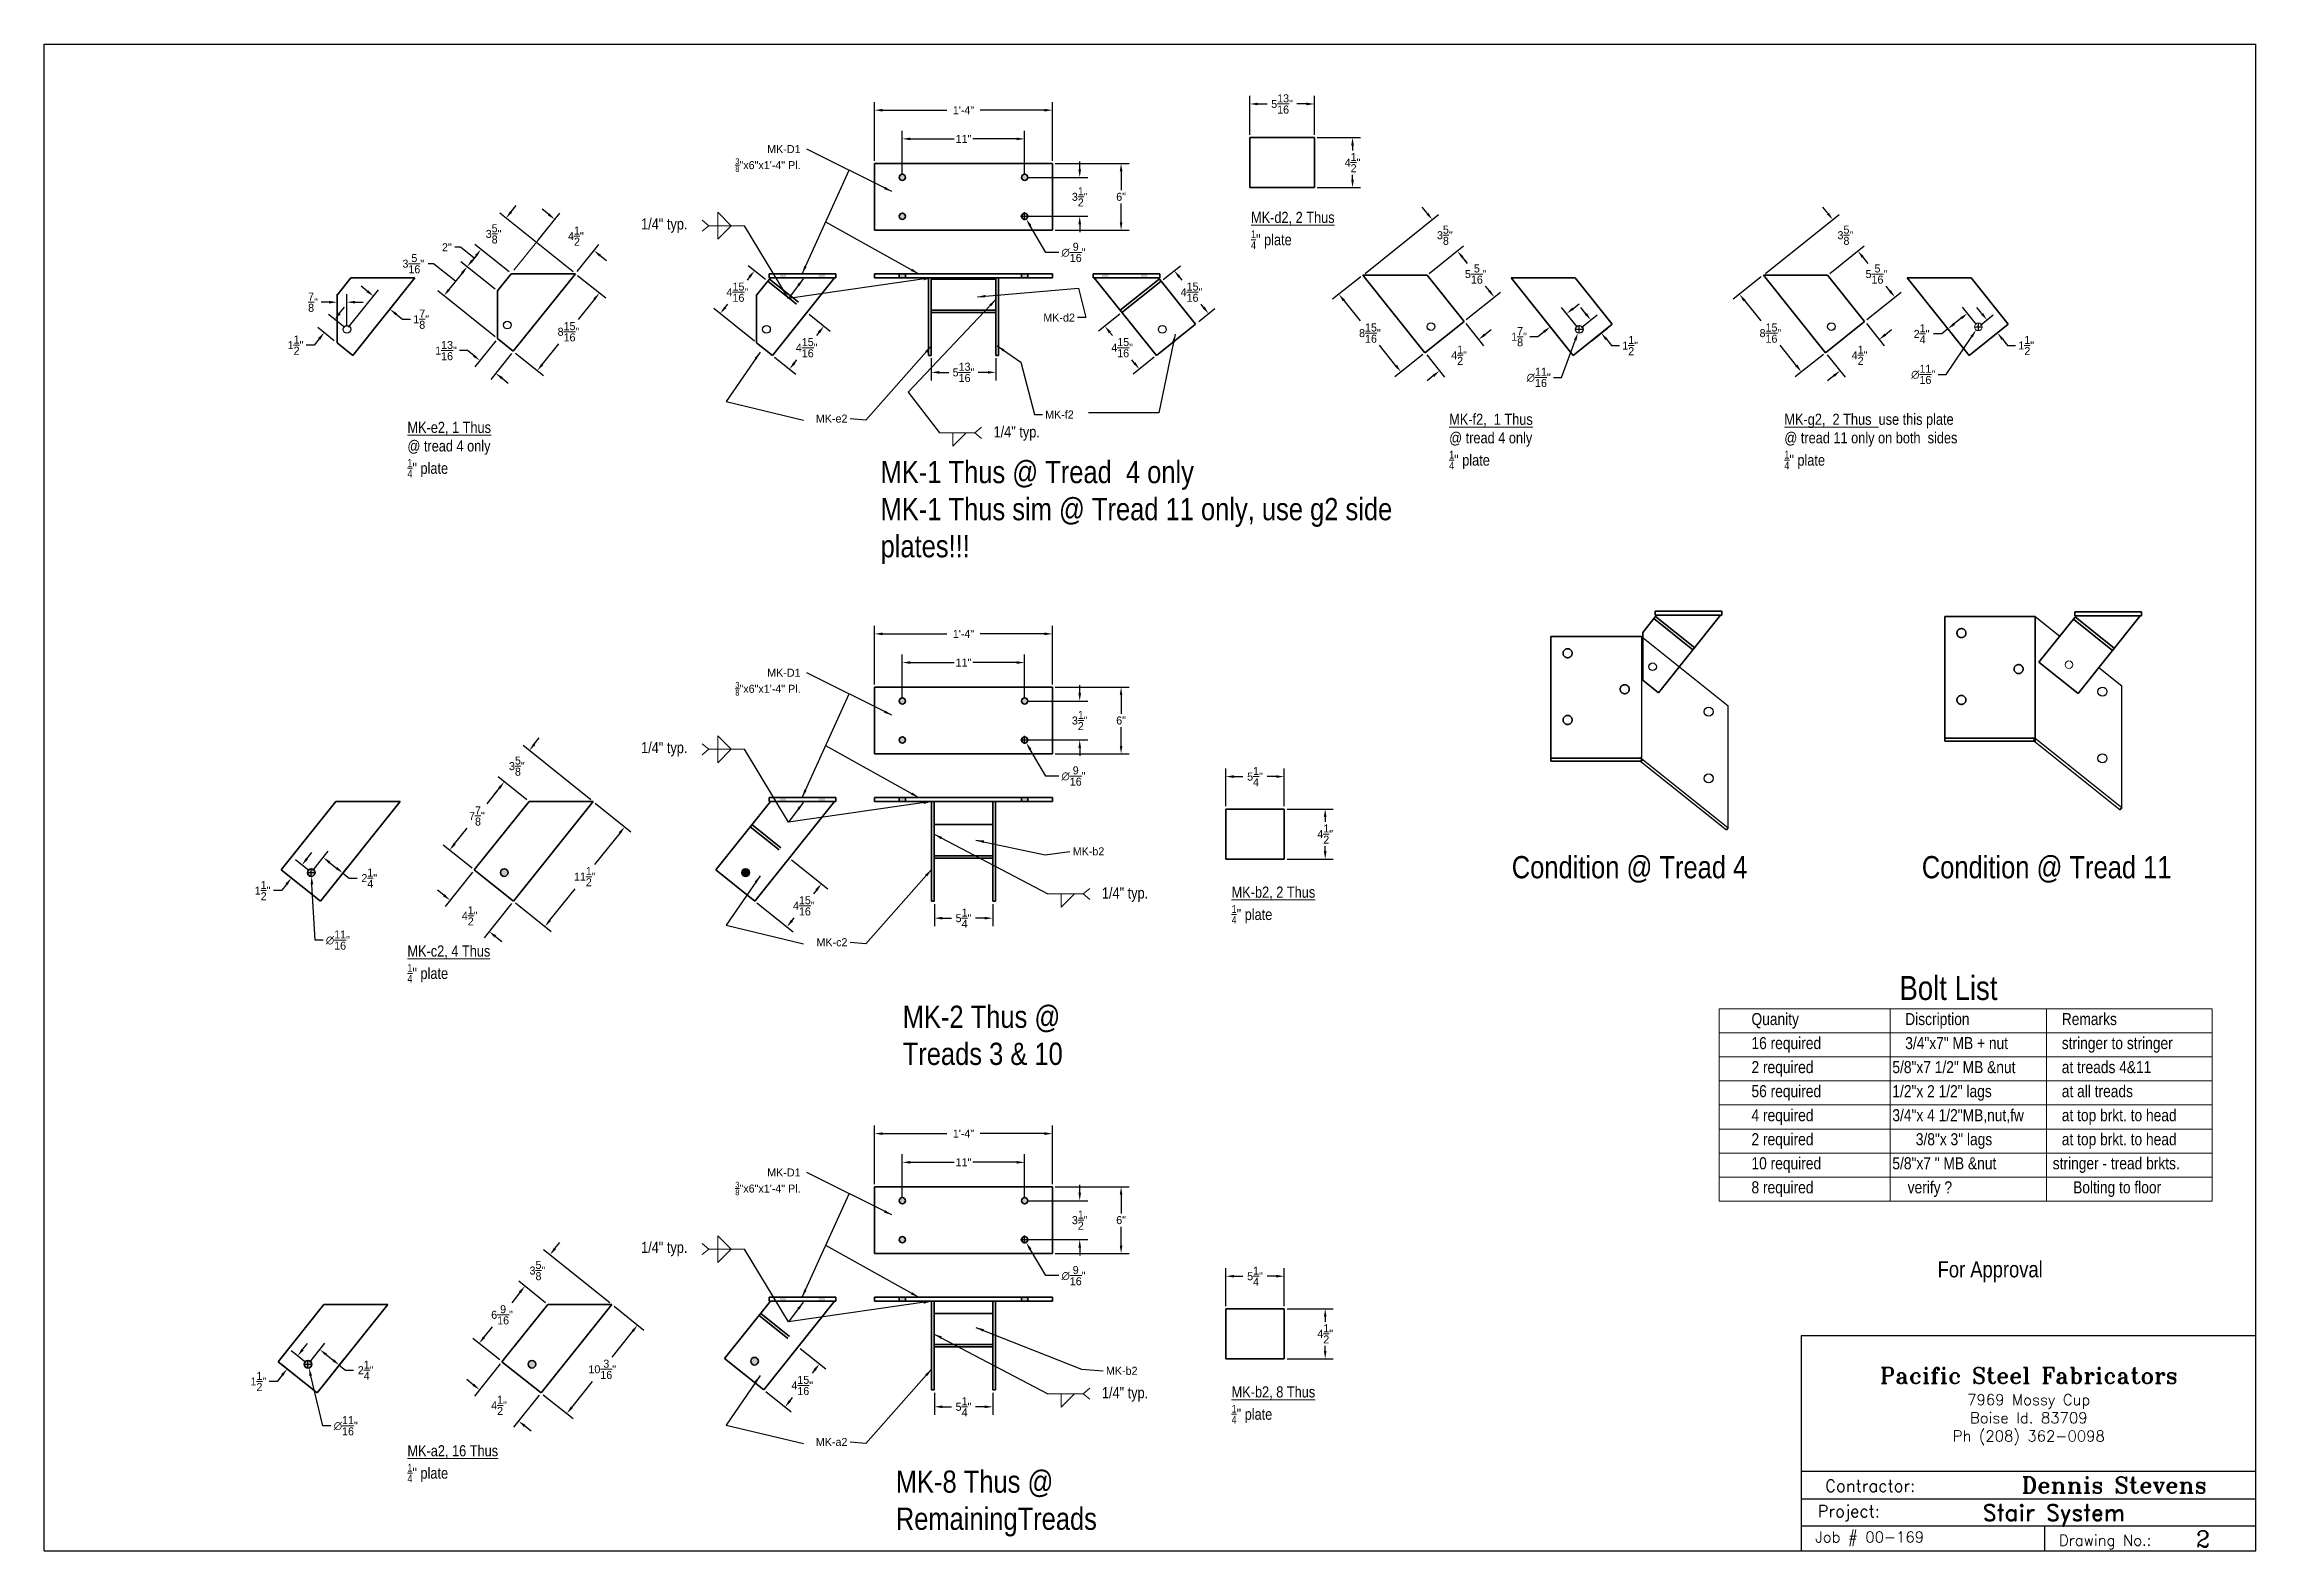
# Paper-space layout 'Sheet 2' of a CAD drawing. Extents: x 0 to 34.5, y 0 to 23.5.
# The model-space entities are those that its viewports show. They can reach past a viewport. Long polylines and large blocks are cut down to what shows.
import ezdxf

# ---------------------------------------------------------------- set-up
doc = ezdxf.new("R2010")
doc.units = 0
doc.header["$LTSCALE"] = 2
doc.header["$MEASUREMENT"] = 0
doc.linetypes.add('HIDDEN', pattern=[0.375, 0.25, -0.125])
doc.linetypes.add('PHANTOM', pattern=[2.5, 1.25, -0.25, 0.25, -0.25, 0.25, -0.25])
doc.layers.get('0').update_dxf_attribs({"linetype": 'CONTINUOUS'})
for name, color, linetype in [('BORDERS', 5, 'CONTINUOUS'), ('STAIRDETAIL', 7, 'CONTINUOUS'), ('TITLE', 4, 'CONTINUOUS')]:
    doc.layers.add(name, color=color, linetype=linetype)
for name, color, linetype, lineweight in [('Glb stringer', 7, 'CONTINUOUS', 18), ('Stair_dimentions', 5, 'CONTINUOUS', 15), ('Stair_Steel', 5, 'CONTINUOUS', 35), ('Stairclips', 1, 'CONTINUOUS', 35)]:
    doc.layers.add(name, color=color, linetype=linetype, lineweight=lineweight)
doc.layers.get('0').off()
doc.layers.get('0').freeze()
doc.styles.add('ARCHENT', font='technical.ttf')
doc.dimstyles.get("Standard").update_dxf_attribs({"dimtxt": 0.18, "dimasz": 0.18, "dimexe": 0.18, "dimexo": 0.0625, "dimgap": 0.09, "dimtad": 0, "dimtih": 1, "dimtoh": 1, "dimdec": 4, "dimzin": 0, "dimdsep": 46, "dimtxsty": 'Standard', "dimcen": 0.09, "dimadec": 0, "dimazin": 0, "dimtfac": 1, "dimtdec": 4, "dimtofl": 0, "dimtmove": 0, "dimatfit": 3, "dimfxl": 1, "dimtolj": 1, "dimtzin": 0, "dimarcsym": 0})

psp = doc.layouts.new('Sheet 2')

# ---------------------------------------------------------------- texts
at = {"layer": 'Glb stringer', "linetype": 'Continuous', "lineweight": 15, "style": 'ARCHENT'}
psp.add_text('Bolt List', height=0.375, dxfattribs=at).set_placement((28.942, 8.591))
at = {"layer": 'Glb stringer', "linetype": 'Continuous', "lineweight": 15, "char_height": 0.1875, "attachment_point": 1, "style": 'ARCHENT'}
for s, insert in [('Quanity', (26.633, 8.388)), ('Discription', (29.032, 8.388)), ('Remarks', (31.474, 8.388)), ('16 required', (26.633, 8.013)), ('3/4"x7" MB + nut', (29.032, 8.013)), ('stringer to stringer', (31.474, 8.013)), ('2 required', (26.633, 7.638)), ('5/8"x7 1/2" MB &nut', (28.831, 7.638)), ('at treads 4&11', (31.474, 7.638)), ('56 required', (26.633, 7.263)), ('1/2"x 2 1/2" lags', (28.831, 7.263)), ('at all treads ', (31.474, 7.263)), ('4 required', (26.633, 6.888)), ('3/4"x 4 1/2"MB,nut,fw', (28.831, 6.888)), ('at top brkt. to head ', (31.474, 6.888)), ('2 required', (26.633, 6.513)), ('3/8"x 3" lags', (29.197, 6.513)), ('at top brkt. to head ', (31.474, 6.513)), ('10 required', (26.633, 6.138)), ('5/8"x7 " MB &nut', (28.831, 6.138)), ('stringer - tread brkts.', (31.333, 6.138)), ('8 required', (26.633, 5.763)), ('    verify ?', (28.831, 5.763)), ('Bolting to floor', (31.651, 5.763))]:
    psp.add_mtext(s, dxfattribs=dict(at, insert=insert))
at = {"layer": 'Stair_dimentions', "linetype": 'Continuous', "insert": (29.537, 4.515), "char_height": 0.25, "attachment_point": 1, "style": 'ARCHENT'}
psp.add_mtext('For Approval', dxfattribs=at)
at = {"layer": 'TITLE'}
for s, insert, char_height, width, attachment_point in [('{\\Fromant.shx;Pacific Steel Fabricators \\P\\H0.6792x;7969 Mossy Cup\\PBoise Id. 83709\\PPh (208) 362-0098}', (30.959, 2.253), 0.25, 5.9375, 5), ('\\Fromanc.shx;Contractor:', (28.486, 1.012), 0.1875, 3.875, 5), ('{\\Fromant.shx;Dennis Stevens}', (30.849, 1.152), 0.25588, 5.375, 1), ('\\Fromanc.shx;Project:', (27.665, 0.71), 0.1875, 9.8125, 1), ('{\\Fromand.shx;Stair System}', (30.24, 0.723), 0.25588, 5.375, 1), ('{\\Fromanc.shx;Job # 00-169}', (27.63, 0.3), 0.1698, 4.6875, 1), ('\\Fromanc.shx;Drawing No.:', (31.43, 0.249), 0.16994, 2.5625, 1), ('{\\Fromanc.shx;2}', (33.568, 0.309), 0.25492, 2.5625, 1)]:
    psp.add_mtext(s, dxfattribs=dict(at, insert=insert, char_height=char_height, width=width, attachment_point=attachment_point))

msp = doc.modelspace()

# ---------------------------------------------------------------- texts
at = {"layer": 'Stair_dimentions', "linetype": 'Continuous', "char_height": 0.72}
for s, insert, attachment_point in [('\\A1;MK-D1 \\P{\\H0.7x;\\S3/8;}"x6"x1\'-4" Pl.', (-277.96047, -320.47043), 6), ('MK-d2', (-253.29451, -334.7819), 6), ('MK-e2', (-273.74586, -344.2239), 9), ('MK-f2', (-255.96816, -343.13032), 1), ('\\A1;MK-D1 \\P{\\H0.7x;\\S3/8;}"x6"x1\'-4" Pl.', (-277.96047, -367.54977), 6), ('MK-b2', (-253.48635, -382.40354), 1), ('MK-c2', (-273.74586, -391.30325), 9), ('\\A1;MK-D1 \\P{\\H0.7x;\\S3/8;}"x6"x1\'-4" Pl.', (-277.96047, -412.47856), 6), ('MK-b2', (-250.4982, -429.10312), 1), ('MK-a2', (-273.74586, -436.23204), 9)]:
    msp.add_mtext(s, dxfattribs=dict(at, insert=insert, attachment_point=attachment_point))
at = {"layer": 'Stair_dimentions', "linetype": 'Continuous', "char_height": 1, "attachment_point": 1, "style": 'ARCHENT'}
for insert in [(-292.29551, -325.85462), (-260.60773, -344.54525), (-292.29551, -372.93396), (-250.86812, -386.00514), (-292.29551, -417.86275), (-250.86812, -430.93393)]:
    msp.add_mtext('1/4" typ.', dxfattribs=dict(at, insert=insert))
at = {"layer": 'Stair_dimentions', "linetype": 'Continuous', "char_height": 1, "width": 40.5625, "attachment_point": 1, "style": 'ARCHENT'}
for s, insert in [('\\A1;{\\LMK-d2, 2 Thus\\P\\H0.7x;\\l\\S1/4;}" plate', (-237.45576, -325.26672)), ('\\A1;{\\LMK-f2,  1 Thus \\P}@ tread 4 only\\P{\\H0.7x;\\S1/4;}" plate', (-219.64062, -343.41517)), ('\\A1;{\\LMK-g2,  2 Thus  }use this plate\\P@ tread 11 only on both  sides\\P{\\H0.7x;\\S1/4;}" plate', (-189.50213, -343.41517)), ('\\A1;{\\LMK-e2, 1 Thus\\P}@ tread 4 only\\P{\\H0.7x;\\S1/4;}" plate', (-313.3045, -344.14527)), ('\\A1;{\\LMK-b2, 2 Thus\\P\\H0.7x;\\l\\S1/4;}" plate', (-239.20017, -385.93029)), ('\\A1;{\\LMK-c2, 4 Thus\\P\\H0.7x;\\l\\S1/4;}" plate', (-313.3045, -391.22461)), ('\\A1;{\\LMK-b2, 8 Thus\\P\\H0.7x;\\l\\S1/4;}" plate', (-239.20017, -430.85908)), ('\\A1;{\\LMK-a2, 16 Thus\\P\\H0.7x;\\l\\S1/4;}" plate', (-313.3045, -436.1534))]:
    msp.add_mtext(s, dxfattribs=dict(at, insert=insert))
at = {"layer": 'Stair_Steel', "char_height": 2, "width": 47.6875, "attachment_point": 1, "style": 'ARCHENT'}
for s, insert in [('MK-1 Thus @ Tread  4 only\\PMK-1 Thus sim @ Tread 11 only, use g2 side plates!!!', (-270.76447, -347.65922)), ('Condition @ Tread 4', (-214.01332, -383.18491)), ('Condition @ Tread 11', (-177.14493, -383.18491)), ('{\\fTechnic|b0|i0|c2|p2;MK-2 Thus @\\PTreads 3 & 10}', (-268.77465, -396.63181)), ('{\\fTechnic|b0|i0|c2|p2;MK-8 Thus @\\PRemainingTreads }', (-269.39512, -438.42709))]:
    msp.add_mtext(s, dxfattribs=dict(at, insert=insert))

# ---------------------------------------------------------------- blocks, each defined once
blk = doc.blocks.new('*D192')
at = {"layer": 'Stair_dimentions', "color": 0, "linetype": 'Continuous', "lineweight": -2}
for p, q in [((-266.21, -338.43), (-266.21, -340.42)), ((-265.49, -339.7), (-264.64, -339.7)), ((-261.12, -339.7), (-261.98, -339.7)), ((-260.4, -338.43), (-260.4, -340.42))]:
    blk.add_line(p, q, dxfattribs=at)
at = {"layer": 'Stair_dimentions', "color": 0, "linetype": 'Continuous'}
for points in [[(-265.49, -339.58), (-265.49, -339.82), (-266.21, -339.7)], [(-261.12, -339.58), (-261.12, -339.82), (-260.4, -339.7)]]:
    blk.add_solid(points, dxfattribs=at)
at = {"layer": 'Stair_dimentions', "color": 0, "linetype": 'Continuous', "insert": (-263.31, -339.7), "char_height": 0.72, "attachment_point": 5}
blk.add_mtext('\\A1;5{\\H1.000000x;\\S13/16;}"', dxfattribs=at)
blk = doc.blocks.new('*D193')
at = {"layer": 'Stair_dimentions', "color": 0, "linetype": 'Continuous', "lineweight": -2}
for p, q in [((-298.01, -330.98), (-295.48, -333.01)), ((-296.49, -333.12), (-297.96, -334.96)), ((-303.59, -337.96), (-301.06, -339.98)), ((-301.17, -338.97), (-299.7, -337.14))]:
    blk.add_line(p, q, dxfattribs=at)
at = {"layer": 'Stair_dimentions', "color": 0, "linetype": 'Continuous'}
for points in [[(-296.59, -333.05), (-296.4, -333.19), (-296.04, -332.56)], [(-301.27, -338.9), (-301.08, -339.05), (-301.62, -339.53)]]:
    blk.add_solid(points, dxfattribs=at)
at = {"layer": 'Stair_dimentions', "color": 0, "linetype": 'Continuous', "insert": (-298.83, -336.05), "char_height": 0.72, "attachment_point": 5}
blk.add_mtext('\\A1;8{\\H1.000000x;\\S15/16;}"', dxfattribs=at)
blk = doc.blocks.new('*D194')
at = {"layer": 'Stair_dimentions', "color": 0, "linetype": 'Continuous', "lineweight": -2}
for p, q in [((-301.56, -327.82), (-299.61, -325.38)), ((-300.62, -325.49), (-301.18, -325.04)), ((-298.05, -330.63), (-296.09, -328.19)), ((-295.98, -329.2), (-295.42, -329.65))]:
    blk.add_line(p, q, dxfattribs=at)
at = {"layer": 'Stair_dimentions', "color": 0, "linetype": 'Continuous'}
for points in [[(-300.54, -325.4), (-300.69, -325.58), (-300.06, -325.94)], [(-295.91, -329.11), (-296.06, -329.29), (-296.54, -328.75)]]:
    blk.add_solid(points, dxfattribs=at)
at = {"layer": 'Stair_dimentions', "color": 0, "linetype": 'Continuous', "insert": (-298.16, -327.45), "char_height": 0.72, "attachment_point": 5}
blk.add_mtext('\\A1;4{\\H1.000000x;\\S1/2;}"', dxfattribs=at)
blk = doc.blocks.new('*D195')
at = {"layer": 'Stair_dimentions', "color": 0, "linetype": 'Continuous', "lineweight": -2}
for p, q in [((-308.53, -328.45), (-309.03, -328.45)), ((-307.31, -329.43), (-308.53, -328.45)), ((-305.41, -332.22), (-308.49, -329.75)), ((-307.14, -329.21), (-307.48, -329.64)), ((-304.16, -330.67), (-307.25, -328.2))]:
    blk.add_line(p, q, dxfattribs=at)
at = {"layer": 'Stair_dimentions', "color": 0, "linetype": 'Continuous'}
for points in [[(-307.58, -329.57), (-307.39, -329.72), (-307.93, -330.2)], [(-307.23, -329.14), (-307.05, -329.29), (-306.69, -328.65)]]:
    blk.add_solid(points, dxfattribs=at)
at = {"layer": 'Stair_dimentions', "color": 0, "linetype": 'Continuous', "insert": (-309.76, -328.45), "char_height": 0.72, "attachment_point": 5}
blk.add_mtext('\\A1;2"', dxfattribs=at)
blk = doc.blocks.new('*D196')
at = {"layer": 'Stair_dimentions', "color": 0, "linetype": 'Continuous', "lineweight": -2}
for p, q in [((-310.95, -329.93), (-311.45, -329.93)), ((-308.98, -331.51), (-310.95, -329.93)), ((-305.41, -332.22), (-308.49, -329.75)), ((-308.38, -330.77), (-309.57, -332.25)), ((-305.41, -336.51), (-310.58, -332.36))]:
    blk.add_line(p, q, dxfattribs=at)
at = {"layer": 'Stair_dimentions', "color": 0, "linetype": 'Continuous'}
for points in [[(-308.48, -330.69), (-308.29, -330.84), (-307.93, -330.2)], [(-309.66, -332.18), (-309.48, -332.33), (-310.02, -332.81)]]:
    blk.add_solid(points, dxfattribs=at)
at = {"layer": 'Stair_dimentions', "color": 0, "linetype": 'Continuous', "insert": (-312.78, -329.93), "char_height": 0.72, "attachment_point": 5}
blk.add_mtext('\\A1;3{\\H1.000000x;\\S5/16;}"', dxfattribs=at)
blk = doc.blocks.new('*D197')
at = {"layer": 'Stair_dimentions', "color": 0, "linetype": 'Continuous', "lineweight": -2}
for p, q in [((-298.4, -330.67), (-305, -325.39)), ((-303.99, -325.28), (-303.54, -324.71)), ((-307.14, -329.21), (-307.59, -329.78)), ((-304.16, -330.67), (-307.25, -328.2))]:
    blk.add_line(p, q, dxfattribs=at)
at = {"layer": 'Stair_dimentions', "color": 0, "linetype": 'Continuous'}
for points in [[(-304.08, -325.2), (-303.9, -325.35), (-304.44, -325.84)], [(-307.23, -329.14), (-307.05, -329.29), (-306.69, -328.65)]]:
    blk.add_solid(points, dxfattribs=at)
at = {"layer": 'Stair_dimentions', "color": 0, "linetype": 'Continuous', "insert": (-305.56, -327.25), "char_height": 0.72, "attachment_point": 5}
blk.add_mtext('\\A1;3{\\H1.000000x;\\S5/8;}"', dxfattribs=at)
blk = doc.blocks.new('*D198')
at = {"layer": 'Stair_dimentions', "color": 0, "linetype": 'Continuous', "lineweight": -2}
for p, q in [((-307.91, -337.74), (-308.63, -337.74)), ((-307.35, -338.19), (-307.91, -337.74)), ((-305.37, -336.86), (-307.24, -339.2)), ((-303.94, -338), (-305.82, -340.34)), ((-304.8, -340.23), (-304.24, -340.68))]:
    blk.add_line(p, q, dxfattribs=at)
at = {"layer": 'Stair_dimentions', "color": 0, "linetype": 'Continuous'}
for points in [[(-307.28, -338.09), (-307.43, -338.28), (-306.79, -338.64)], [(-304.73, -340.13), (-304.88, -340.32), (-305.37, -339.78)]]:
    blk.add_solid(points, dxfattribs=at)
at = {"layer": 'Stair_dimentions', "color": 0, "linetype": 'Continuous', "insert": (-309.84, -337.74), "char_height": 0.72, "attachment_point": 5}
blk.add_mtext('\\A1;1{\\H1.000000x;\\S13/16;}"', dxfattribs=at)
blk = doc.blocks.new('*D199')
at = {"layer": 'Stair_dimentions', "color": 0, "linetype": 'Continuous', "lineweight": -2}
for p, q in [((-277.2, -334.47), (-275.3, -335.99)), ((-276.31, -336.11), (-276.53, -336.39)), ((-280.29, -338.34), (-278.39, -339.86)), ((-278.5, -338.85), (-278.28, -338.57))]:
    blk.add_line(p, q, dxfattribs=at)
at = {"layer": 'Stair_dimentions', "color": 0, "linetype": 'Continuous'}
for points in [[(-276.4, -336.03), (-276.21, -336.18), (-275.86, -335.55)], [(-278.6, -338.77), (-278.41, -338.92), (-278.95, -339.41)]]:
    blk.add_solid(points, dxfattribs=at)
at = {"layer": 'Stair_dimentions', "color": 0, "linetype": 'Continuous', "insert": (-277.41, -337.48), "char_height": 0.72, "attachment_point": 5}
blk.add_mtext('\\A1;4{\\H1.000000x;\\S15/16;}"', dxfattribs=at)
blk = doc.blocks.new('*D200')
at = {"layer": 'Stair_dimentions', "color": 0, "linetype": 'Continuous', "lineweight": -2}
for p, q in [((-282.54, -331.12), (-282.77, -331.4)), ((-281.1, -331.35), (-282.66, -330.11)), ((-282.11, -336.89), (-285.75, -333.97)), ((-284.74, -333.86), (-284.51, -333.58))]:
    blk.add_line(p, q, dxfattribs=at)
at = {"layer": 'Stair_dimentions', "color": 0, "linetype": 'Continuous'}
for points in [[(-282.64, -331.04), (-282.45, -331.19), (-282.09, -330.56)], [(-284.83, -333.79), (-284.64, -333.93), (-285.19, -334.42)]]:
    blk.add_solid(points, dxfattribs=at)
at = {"layer": 'Stair_dimentions', "color": 0, "linetype": 'Continuous', "insert": (-283.64, -332.49), "char_height": 0.72, "attachment_point": 5}
blk.add_mtext('\\A1;4{\\H1.000000x;\\S15/16;}"', dxfattribs=at)
blk = doc.blocks.new('*D201')
at = {"layer": 'Stair_dimentions', "color": 0, "linetype": 'Continuous', "lineweight": -2}
for p, q in [((-227.59, -331.11), (-230.12, -333.13)), ((-229.11, -333.25), (-227.64, -335.08)), ((-224.43, -339.1), (-225.9, -337.26)), ((-222.01, -338.09), (-224.54, -340.11))]:
    blk.add_line(p, q, dxfattribs=at)
at = {"layer": 'Stair_dimentions', "color": 0, "linetype": 'Continuous'}
for points in [[(-229.01, -333.17), (-229.2, -333.32), (-229.56, -332.68)], [(-224.33, -339.02), (-224.52, -339.17), (-223.98, -339.66)]]:
    blk.add_solid(points, dxfattribs=at)
at = {"layer": 'Stair_dimentions', "color": 0, "linetype": 'Continuous', "insert": (-226.77, -336.17), "char_height": 0.72, "attachment_point": 5}
blk.add_mtext('\\A1;8{\\H1.000000x;\\S15/16;}"', dxfattribs=at)
blk = doc.blocks.new('*D202')
at = {"layer": 'Stair_dimentions', "color": 0, "linetype": 'Continuous', "lineweight": -2}
for p, q in [((-221.44, -330.8), (-218.35, -328.33)), ((-218.46, -329.34), (-218.12, -329.77)), ((-216.03, -332.38), (-216.37, -331.95)), ((-218.11, -334.96), (-215.02, -332.49))]:
    blk.add_line(p, q, dxfattribs=at)
at = {"layer": 'Stair_dimentions', "color": 0, "linetype": 'Continuous'}
for points in [[(-218.37, -329.26), (-218.55, -329.41), (-218.91, -328.78)], [(-215.94, -332.3), (-216.12, -332.45), (-215.58, -332.94)]]:
    blk.add_solid(points, dxfattribs=at)
at = {"layer": 'Stair_dimentions', "color": 0, "linetype": 'Continuous', "insert": (-217.25, -330.86), "char_height": 0.72, "attachment_point": 5}
blk.add_mtext('\\A1;5{\\H1.000000x;\\S5/16;}"', dxfattribs=at)
blk = doc.blocks.new('*D203')
at = {"layer": 'Stair_dimentions', "color": 0, "linetype": 'Continuous', "lineweight": -2}
for p, q in [((-227.2, -330.8), (-220.6, -325.52)), ((-221.61, -325.4), (-222.06, -324.84)), ((-221.44, -330.8), (-218.35, -328.33)), ((-218.46, -329.34), (-218.01, -329.9))]:
    blk.add_line(p, q, dxfattribs=at)
at = {"layer": 'Stair_dimentions', "color": 0, "linetype": 'Continuous'}
for points in [[(-221.52, -325.33), (-221.7, -325.48), (-221.16, -325.97)], [(-218.37, -329.26), (-218.55, -329.41), (-218.91, -328.78)]]:
    blk.add_solid(points, dxfattribs=at)
at = {"layer": 'Stair_dimentions', "color": 0, "linetype": 'Continuous', "insert": (-220.03, -327.37), "char_height": 0.72, "attachment_point": 5}
blk.add_mtext('\\A1;3{\\H1.000000x;\\S5/8;}"', dxfattribs=at)
blk = doc.blocks.new('*D204')
at = {"layer": 'Stair_dimentions', "color": 0, "linetype": 'Continuous', "lineweight": -2}
for p, q in [((-249.26, -334.47), (-251.16, -335.99)), ((-250.15, -336.11), (-249.92, -336.39)), ((-247.95, -338.85), (-248.18, -338.57)), ((-246.16, -338.34), (-248.06, -339.86))]:
    blk.add_line(p, q, dxfattribs=at)
at = {"layer": 'Stair_dimentions', "color": 0, "linetype": 'Continuous'}
for points in [[(-250.05, -336.03), (-250.24, -336.18), (-250.6, -335.55)], [(-247.86, -338.77), (-248.05, -338.92), (-247.5, -339.41)]]:
    blk.add_solid(points, dxfattribs=at)
at = {"layer": 'Stair_dimentions', "color": 0, "linetype": 'Continuous', "insert": (-249.05, -337.48), "char_height": 0.72, "attachment_point": 5}
blk.add_mtext('\\A1;4{\\H1.000000x;\\S15/16;}"', dxfattribs=at)
blk = doc.blocks.new('*D205')
at = {"layer": 'Stair_dimentions', "color": 0, "linetype": 'Continuous', "lineweight": -2}
for p, q in [((-245.35, -331.35), (-243.8, -330.11)), ((-243.91, -331.12), (-243.68, -331.4)), ((-242.16, -335.14), (-240.7, -333.97)), ((-241.72, -333.86), (-241.94, -333.58))]:
    blk.add_line(p, q, dxfattribs=at)
at = {"layer": 'Stair_dimentions', "color": 0, "linetype": 'Continuous'}
for points in [[(-243.82, -331.04), (-244, -331.19), (-244.36, -330.56)], [(-241.62, -333.79), (-241.81, -333.93), (-241.27, -334.42)]]:
    blk.add_solid(points, dxfattribs=at)
at = {"layer": 'Stair_dimentions', "color": 0, "linetype": 'Continuous', "insert": (-242.81, -332.49), "char_height": 0.72, "attachment_point": 5}
blk.add_mtext('\\A1;4{\\H1.000000x;\\S15/16;}"', dxfattribs=at)
blk = doc.blocks.new('*D206')
at = {"layer": 'Stair_dimentions', "color": 0, "linetype": 'Continuous', "lineweight": -2}
for p, q in [((-218.15, -335.31), (-216.54, -337.31)), ((-216.43, -336.3), (-215.87, -335.85)), ((-221.66, -338.12), (-220.06, -340.13)), ((-221.07, -340.01), (-221.63, -340.46))]:
    blk.add_line(p, q, dxfattribs=at)
at = {"layer": 'Stair_dimentions', "color": 0, "linetype": 'Continuous'}
for points in [[(-216.51, -336.21), (-216.36, -336.4), (-216.99, -336.75)], [(-221.14, -339.92), (-220.99, -340.11), (-220.51, -339.56)]]:
    blk.add_solid(points, dxfattribs=at)
at = {"layer": 'Stair_dimentions', "color": 0, "linetype": 'Continuous', "insert": (-218.75, -338.16), "char_height": 0.72, "attachment_point": 5}
blk.add_mtext('\\A1;4{\\H1.000000x;\\S1/2;}"', dxfattribs=at)
blk = doc.blocks.new('*D207')
at = {"layer": 'Stair_dimentions', "color": 0, "linetype": 'Continuous', "lineweight": -2}
for p, q in [((-278.78, -383.53), (-275.52, -386.13)), ((-281.88, -387.4), (-278.63, -390.01)), ((-276.53, -386.24), (-276.8, -386.57)), ((-278.74, -389), (-278.54, -388.75))]:
    blk.add_line(p, q, dxfattribs=at)
at = {"layer": 'Stair_dimentions', "color": 0, "linetype": 'Continuous'}
for points in [[(-276.63, -386.17), (-276.44, -386.32), (-276.08, -385.68)], [(-278.83, -388.92), (-278.64, -389.07), (-279.19, -389.56)]]:
    blk.add_solid(points, dxfattribs=at)
at = {"layer": 'Stair_dimentions', "color": 0, "linetype": 'Continuous', "insert": (-277.67, -387.66), "char_height": 0.72, "attachment_point": 5}
blk.add_mtext('\\A1;4{\\H1.000000x;\\S15/16;}"', dxfattribs=at)
blk = doc.blocks.new('*D208')
at = {"layer": 'Stair_dimentions', "color": 0, "linetype": 'Continuous', "lineweight": -2}
for p, q in [((-265.93, -387.5), (-265.93, -389.49)), ((-260.68, -387.5), (-260.68, -389.49)), ((-265.21, -388.77), (-264.4, -388.77)), ((-261.4, -388.77), (-262.22, -388.77))]:
    blk.add_line(p, q, dxfattribs=at)
at = {"layer": 'Stair_dimentions', "color": 0, "linetype": 'Continuous'}
for points in [[(-265.21, -388.65), (-265.21, -388.89), (-265.93, -388.77)], [(-261.4, -388.65), (-261.4, -388.89), (-260.68, -388.77)]]:
    blk.add_solid(points, dxfattribs=at)
at = {"layer": 'Stair_dimentions', "color": 0, "linetype": 'Continuous', "insert": (-263.31, -388.77), "char_height": 0.72, "attachment_point": 5}
blk.add_mtext('\\A1;5{\\H1.000000x;\\S1/4;}"', dxfattribs=at)
blk = doc.blocks.new('*D209')
at = {"layer": 'Stair_dimentions', "color": 0, "linetype": 'Continuous', "lineweight": -2}
for p, q in [((-296.42, -378.44), (-293.21, -381.01)), ((-294.22, -381.12), (-296.48, -383.95)), ((-303.59, -387.4), (-300.38, -389.97)), ((-300.49, -388.96), (-298.23, -386.13))]:
    blk.add_line(p, q, dxfattribs=at)
at = {"layer": 'Stair_dimentions', "color": 0, "linetype": 'Continuous'}
for points in [[(-294.32, -381.05), (-294.13, -381.2), (-293.77, -380.56)], [(-300.58, -388.88), (-300.4, -389.03), (-300.94, -389.52)]]:
    blk.add_solid(points, dxfattribs=at)
at = {"layer": 'Stair_dimentions', "color": 0, "linetype": 'Continuous', "insert": (-297.36, -385.04), "char_height": 0.72, "attachment_point": 5}
blk.add_mtext('\\A1;11{\\H1.000000x;\\S1/2;}"', dxfattribs=at)
blk = doc.blocks.new('*D210')
at = {"layer": 'Stair_dimentions', "color": 0, "linetype": 'Continuous', "lineweight": -2}
for p, q in [((-305.05, -377.07), (-306.18, -378.49)), ((-302.57, -378.13), (-305.16, -376.06)), ((-309.07, -382.1), (-307.93, -380.67)), ((-307.49, -384.28), (-310.08, -382.21))]:
    blk.add_line(p, q, dxfattribs=at)
at = {"layer": 'Stair_dimentions', "color": 0, "linetype": 'Continuous'}
for points in [[(-305.14, -377), (-304.95, -377.15), (-304.6, -376.51)], [(-309.16, -382.02), (-308.97, -382.17), (-309.52, -382.66)]]:
    blk.add_solid(points, dxfattribs=at)
at = {"layer": 'Stair_dimentions', "color": 0, "linetype": 'Continuous', "insert": (-307.06, -379.58), "char_height": 0.72, "attachment_point": 5}
blk.add_mtext('\\A1;7{\\H1.000000x;\\S7/8;}"', dxfattribs=at)
blk = doc.blocks.new('*D211')
at = {"layer": 'Stair_dimentions', "color": 0, "linetype": 'Continuous', "lineweight": -2}
for p, q in [((-307.45, -384.63), (-309.92, -387.72)), ((-310.03, -386.71), (-310.59, -386.26)), ((-303.94, -387.44), (-306.41, -390.53)), ((-305.39, -390.42), (-304.83, -390.87))]:
    blk.add_line(p, q, dxfattribs=at)
at = {"layer": 'Stair_dimentions', "color": 0, "linetype": 'Continuous'}
for points in [[(-309.96, -386.61), (-310.11, -386.8), (-309.47, -387.16)], [(-305.32, -390.32), (-305.47, -390.51), (-305.96, -389.97)]]:
    blk.add_solid(points, dxfattribs=at)
at = {"layer": 'Stair_dimentions', "color": 0, "linetype": 'Continuous', "insert": (-307.71, -388.56), "char_height": 0.72, "attachment_point": 5}
blk.add_mtext('\\A1;4{\\H1.000000x;\\S1/2;}"', dxfattribs=at)
blk = doc.blocks.new('*D212')
at = {"layer": 'Stair_dimentions', "color": 0, "linetype": 'Continuous', "lineweight": -2}
for p, q in [((-321.8, -384.47), (-320.42, -382.75)), ((-320.31, -383.76), (-319.67, -384.27)), ((-320.04, -385.88), (-318.66, -384.16)), ((-319.11, -384.72), (-318.55, -385.17)), ((-318.55, -385.17), (-317.83, -385.17))]:
    blk.add_line(p, q, dxfattribs=at)
at = {"layer": 'Stair_dimentions', "color": 0, "linetype": 'Continuous'}
for points in [[(-320.23, -383.67), (-320.38, -383.86), (-320.87, -383.31)], [(-319.6, -384.17), (-319.75, -384.36), (-319.11, -384.72)]]:
    blk.add_solid(points, dxfattribs=at)
at = {"layer": 'Stair_dimentions', "color": 0, "linetype": 'Continuous', "insert": (-316.74, -385.17), "char_height": 0.72, "attachment_point": 5}
blk.add_mtext('\\A1;2{\\H1.000000x;\\S1/4;}"', dxfattribs=at)
blk = doc.blocks.new('*D213')
at = {"layer": 'Stair_dimentions', "color": 0, "linetype": 'Continuous', "lineweight": -2}
for p, q in [((-322.15, -384.51), (-323.36, -383.54)), ((-322.35, -383.43), (-321.9, -382.87)), ((-324.19, -385.73), (-324.64, -386.29)), ((-323.09, -385.69), (-324.3, -384.72)), ((-324.64, -386.29), (-325.36, -386.29))]:
    blk.add_line(p, q, dxfattribs=at)
at = {"layer": 'Stair_dimentions', "color": 0, "linetype": 'Continuous'}
for points in [[(-322.44, -383.36), (-322.25, -383.51), (-322.8, -383.99)], [(-324.28, -385.65), (-324.09, -385.8), (-323.74, -385.17)]]:
    blk.add_solid(points, dxfattribs=at)
at = {"layer": 'Stair_dimentions', "color": 0, "linetype": 'Continuous', "insert": (-326.33, -386.29), "char_height": 0.72, "attachment_point": 5}
blk.add_mtext('\\A1;1{\\H1.000000x;\\S1/2;}"', dxfattribs=at)
blk = doc.blocks.new('*D214')
at = {"layer": 'Stair_dimentions', "color": 0, "linetype": 'Continuous', "lineweight": -2}
for p, q in [((-265.93, -431.43), (-265.93, -433.42)), ((-260.68, -431.43), (-260.68, -433.42)), ((-265.21, -432.7), (-264.4, -432.7)), ((-261.4, -432.7), (-262.22, -432.7))]:
    blk.add_line(p, q, dxfattribs=at)
at = {"layer": 'Stair_dimentions', "color": 0, "linetype": 'Continuous'}
for points in [[(-265.21, -432.58), (-265.21, -432.82), (-265.93, -432.7)], [(-261.4, -432.58), (-261.4, -432.82), (-260.68, -432.7)]]:
    blk.add_solid(points, dxfattribs=at)
at = {"layer": 'Stair_dimentions', "color": 0, "linetype": 'Continuous', "insert": (-263.31, -432.7), "char_height": 0.72, "attachment_point": 5}
blk.add_mtext('\\A1;5{\\H1.000000x;\\S1/4;}"', dxfattribs=at)
blk = doc.blocks.new('*D215')
at = {"layer": 'Stair_dimentions', "color": 0, "linetype": 'Continuous', "lineweight": -2}
for p, q in [((-294.73, -423.65), (-292.05, -425.8)), ((-293.06, -425.91), (-294.92, -428.24)), ((-298.53, -432.75), (-296.66, -430.42)), ((-301.1, -431.61), (-298.41, -433.76))]:
    blk.add_line(p, q, dxfattribs=at)
at = {"layer": 'Stair_dimentions', "color": 0, "linetype": 'Continuous'}
for points in [[(-293.15, -425.84), (-292.97, -425.99), (-292.61, -425.35)], [(-298.62, -432.67), (-298.43, -432.82), (-298.98, -433.31)]]:
    blk.add_solid(points, dxfattribs=at)
at = {"layer": 'Stair_dimentions', "color": 0, "linetype": 'Continuous', "insert": (-295.79, -429.33), "char_height": 0.72, "attachment_point": 5}
blk.add_mtext('\\A1;10{\\H1.000000x;\\S3/16;}"', dxfattribs=at)
blk = doc.blocks.new('*D216')
at = {"layer": 'Stair_dimentions', "color": 0, "linetype": 'Continuous', "lineweight": -2}
for p, q in [((-300.89, -423.34), (-303.3, -421.4)), ((-303.19, -422.41), (-303.93, -423.34)), ((-306.41, -426.44), (-305.67, -425.52)), ((-305, -428.49), (-307.42, -426.55))]:
    blk.add_line(p, q, dxfattribs=at)
at = {"layer": 'Stair_dimentions', "color": 0, "linetype": 'Continuous'}
for points in [[(-303.29, -422.34), (-303.1, -422.49), (-302.74, -421.85)], [(-306.5, -426.36), (-306.32, -426.51), (-306.86, -427)]]:
    blk.add_solid(points, dxfattribs=at)
at = {"layer": 'Stair_dimentions', "color": 0, "linetype": 'Continuous', "insert": (-304.8, -424.43), "char_height": 0.72, "attachment_point": 5}
blk.add_mtext('\\A1;6{\\H1.000000x;\\S9/16;}"', dxfattribs=at)
blk = doc.blocks.new('*D217')
at = {"layer": 'Stair_dimentions', "color": 0, "linetype": 'Continuous', "lineweight": -2}
for p, q in [((-295.12, -423.34), (-301.06, -418.59)), ((-300.04, -418.48), (-299.59, -417.92)), ((-300.89, -423.34), (-303.3, -421.4)), ((-303.19, -422.41), (-303.64, -422.98))]:
    blk.add_line(p, q, dxfattribs=at)
at = {"layer": 'Stair_dimentions', "color": 0, "linetype": 'Continuous'}
for points in [[(-300.14, -418.4), (-299.95, -418.55), (-300.49, -419.04)], [(-303.29, -422.34), (-303.1, -422.49), (-302.74, -421.85)]]:
    blk.add_solid(points, dxfattribs=at)
at = {"layer": 'Stair_dimentions', "color": 0, "linetype": 'Continuous', "insert": (-301.62, -420.45), "char_height": 0.72, "attachment_point": 5}
blk.add_mtext('\\A1;3{\\H1.000000x;\\S5/8;}"', dxfattribs=at)
blk = doc.blocks.new('*D218')
at = {"layer": 'Stair_dimentions', "color": 0, "linetype": 'Continuous', "lineweight": -2}
for p, q in [((-304.96, -428.84), (-307.28, -431.73)), ((-307.39, -430.71), (-307.95, -430.26)), ((-301.45, -431.65), (-303.76, -434.54)), ((-302.75, -434.42), (-302.19, -434.87))]:
    blk.add_line(p, q, dxfattribs=at)
at = {"layer": 'Stair_dimentions', "color": 0, "linetype": 'Continuous'}
for points in [[(-307.31, -430.62), (-307.46, -430.81), (-306.83, -431.16)], [(-302.68, -434.33), (-302.83, -434.52), (-303.31, -433.98)]]:
    blk.add_solid(points, dxfattribs=at)
at = {"layer": 'Stair_dimentions', "color": 0, "linetype": 'Continuous', "insert": (-305.07, -432.57), "char_height": 0.72, "attachment_point": 5}
blk.add_mtext('\\A1;4{\\H1.000000x;\\S1/2;}"', dxfattribs=at)
blk = doc.blocks.new('*D219')
at = {"layer": 'Stair_dimentions', "color": 0, "linetype": 'Continuous', "lineweight": -2}
for p, q in [((-296.81, -378.13), (-302.91, -373.25)), ((-301.9, -373.14), (-301.45, -372.57)), ((-305.05, -377.07), (-305.5, -377.63)), ((-302.57, -378.13), (-305.16, -376.06))]:
    blk.add_line(p, q, dxfattribs=at)
at = {"layer": 'Stair_dimentions', "color": 0, "linetype": 'Continuous'}
for points in [[(-301.99, -373.06), (-301.8, -373.21), (-302.35, -373.7)], [(-305.14, -377), (-304.95, -377.15), (-304.6, -376.51)]]:
    blk.add_solid(points, dxfattribs=at)
at = {"layer": 'Stair_dimentions', "color": 0, "linetype": 'Continuous', "insert": (-303.47, -375.1), "char_height": 0.72, "attachment_point": 5}
blk.add_mtext('\\A1;3{\\H1.000000x;\\S5/8;}"', dxfattribs=at)
blk = doc.blocks.new('*D220')
at = {"layer": 'Stair_dimentions', "color": 0, "linetype": 'Continuous', "lineweight": -2}
for p, q in [((-322.31, -384.67), (-321.59, -384.67)), ((-321.95, -385.03), (-321.95, -384.31)), ((-321.61, -390.74), (-321.89, -385.73)), ((-320.89, -390.74), (-321.61, -390.74))]:
    blk.add_line(p, q, dxfattribs=at)
at = {"layer": 'Stair_dimentions', "color": 0, "linetype": 'Continuous'}
blk.add_solid([(-321.77, -385.72), (-322.01, -385.74), (-321.93, -385.01)], dxfattribs=at)
at = {"layer": 'Stair_dimentions', "color": 0, "linetype": 'Continuous', "insert": (-319.56, -390.74), "char_height": 0.72, "attachment_point": 5}
blk.add_mtext('\\A1;∅{\\H1.000000x;\\S11/16;}"', dxfattribs=at)
blk = doc.blocks.new('*D221')
at = {"layer": 'Stair_dimentions', "color": 0, "linetype": 'Continuous', "lineweight": -2}
for p, q in [((-322.09, -428.68), (-320.73, -426.99)), ((-320.62, -428), (-319.99, -428.51)), ((-320.33, -430.09), (-318.98, -428.39)), ((-319.43, -428.96), (-318.87, -429.41)), ((-318.87, -429.41), (-318.15, -429.41))]:
    blk.add_line(p, q, dxfattribs=at)
at = {"layer": 'Stair_dimentions', "color": 0, "linetype": 'Continuous'}
for points in [[(-320.55, -427.91), (-320.7, -428.09), (-321.18, -427.55)], [(-319.91, -428.41), (-320.06, -428.6), (-319.43, -428.96)]]:
    blk.add_solid(points, dxfattribs=at)
at = {"layer": 'Stair_dimentions', "color": 0, "linetype": 'Continuous', "insert": (-317.06, -429.41), "char_height": 0.72, "attachment_point": 5}
blk.add_mtext('\\A1;2{\\H1.000000x;\\S1/4;}"', dxfattribs=at)
blk = doc.blocks.new('*D222')
at = {"layer": 'Stair_dimentions', "color": 0, "linetype": 'Continuous', "lineweight": -2}
for p, q in [((-322.73, -427.56), (-322.28, -427)), ((-323.38, -429.89), (-324.68, -428.85)), ((-322.44, -428.72), (-323.75, -427.68)), ((-325.02, -430.42), (-325.74, -430.42)), ((-324.57, -429.86), (-325.02, -430.42))]:
    blk.add_line(p, q, dxfattribs=at)
at = {"layer": 'Stair_dimentions', "color": 0, "linetype": 'Continuous'}
for points in [[(-322.83, -427.49), (-322.64, -427.64), (-323.18, -428.13)], [(-324.66, -429.78), (-324.48, -429.93), (-324.12, -429.3)]]:
    blk.add_solid(points, dxfattribs=at)
at = {"layer": 'Stair_dimentions', "color": 0, "linetype": 'Continuous', "insert": (-326.71, -430.42), "char_height": 0.72, "attachment_point": 5}
blk.add_mtext('\\A1;1{\\H1.000000x;\\S1/2;}"', dxfattribs=at)
blk = doc.blocks.new('*D223')
at = {"layer": 'Stair_dimentions', "color": 0, "linetype": 'Continuous', "lineweight": -2}
for p, q in [((-322.61, -428.88), (-321.89, -428.88)), ((-322.25, -429.24), (-322.25, -428.52)), ((-320.9, -434.4), (-321.99, -429.91)), ((-320.18, -434.4), (-320.9, -434.4))]:
    blk.add_line(p, q, dxfattribs=at)
at = {"layer": 'Stair_dimentions', "color": 0, "linetype": 'Continuous'}
blk.add_solid([(-321.88, -429.88), (-322.11, -429.94), (-322.16, -429.21)], dxfattribs=at)
at = {"layer": 'Stair_dimentions', "color": 0, "linetype": 'Continuous', "insert": (-318.85, -434.4), "char_height": 0.72, "attachment_point": 5}
blk.add_mtext('\\A1;∅{\\H1.000000x;\\S11/16;}"', dxfattribs=at)
blk = doc.blocks.new('*D224')
at = {"layer": 'Stair_dimentions', "color": 0, "linetype": 'Continuous', "lineweight": -2}
for p, q in [((-277.99, -427.46), (-275.7, -429.3)), ((-276.71, -429.41), (-276.93, -429.69)), ((-281.08, -431.33), (-278.79, -433.16)), ((-278.9, -432.15), (-278.68, -431.87))]:
    blk.add_line(p, q, dxfattribs=at)
at = {"layer": 'Stair_dimentions', "color": 0, "linetype": 'Continuous'}
for points in [[(-276.8, -429.33), (-276.61, -429.48), (-276.26, -428.85)], [(-279, -432.08), (-278.81, -432.23), (-279.35, -432.71)]]:
    blk.add_solid(points, dxfattribs=at)
at = {"layer": 'Stair_dimentions', "color": 0, "linetype": 'Continuous', "insert": (-277.81, -430.78), "char_height": 0.72, "attachment_point": 5}
blk.add_mtext('\\A1;4{\\H1.000000x;\\S15/16;}"', dxfattribs=at)
blk = doc.blocks.new('*D325')
at = {"layer": 'Stair_dimentions', "color": 0, "linetype": 'Continuous', "lineweight": -2}
for p, q in [((-268.81, -413.92), (-268.81, -410)), ((-268.09, -410.72), (-264.16, -410.72)), ((-258.53, -410.72), (-262.46, -410.72)), ((-257.81, -413.92), (-257.81, -410))]:
    blk.add_line(p, q, dxfattribs=at)
at = {"layer": 'Stair_dimentions', "color": 0, "linetype": 'Continuous'}
for points in [[(-268.09, -410.6), (-268.09, -410.84), (-268.81, -410.72)], [(-258.53, -410.6), (-258.53, -410.84), (-257.81, -410.72)]]:
    blk.add_solid(points, dxfattribs=at)
at = {"layer": 'Stair_dimentions', "color": 0, "linetype": 'Continuous', "insert": (-263.31, -410.72), "char_height": 0.72, "attachment_point": 5}
blk.add_mtext('\\A1;11"', dxfattribs=at)
blk = doc.blocks.new('*D326')
at = {"layer": 'Stair_dimentions', "color": 0, "linetype": 'Continuous', "lineweight": -2}
for p, q in [((-252.86, -413.45), (-252.86, -412.73)), ((-257.56, -414.17), (-252.14, -414.17)), ((-257.56, -417.67), (-252.14, -417.67)), ((-252.86, -418.39), (-252.86, -419.11))]:
    blk.add_line(p, q, dxfattribs=at)
at = {"layer": 'Stair_dimentions', "color": 0, "linetype": 'Continuous'}
for points in [[(-252.98, -413.45), (-252.74, -413.45), (-252.86, -414.17)], [(-252.98, -418.39), (-252.74, -418.39), (-252.86, -417.67)]]:
    blk.add_solid(points, dxfattribs=at)
at = {"layer": 'Stair_dimentions', "color": 0, "linetype": 'Continuous', "insert": (-252.86, -415.92), "char_height": 0.72, "attachment_point": 5}
blk.add_mtext('\\A1;3{\\H1.000000x;\\S1/2;}"', dxfattribs=at)
blk = doc.blocks.new('*D327')
at = {"layer": 'Stair_dimentions', "color": 0, "linetype": 'Continuous', "lineweight": -2}
for p, q in [((-271.31, -412.67), (-271.31, -407.42)), ((-255.31, -412.67), (-255.31, -407.42)), ((-270.59, -408.14), (-264.82, -408.14)), ((-256.03, -408.14), (-261.8, -408.14))]:
    blk.add_line(p, q, dxfattribs=at)
at = {"layer": 'Stair_dimentions', "color": 0, "linetype": 'Continuous'}
for points in [[(-270.59, -408.02), (-270.59, -408.26), (-271.31, -408.14)], [(-256.03, -408.02), (-256.03, -408.26), (-255.31, -408.14)]]:
    blk.add_solid(points, dxfattribs=at)
at = {"layer": 'Stair_dimentions', "color": 0, "linetype": 'Continuous', "insert": (-263.31, -408.14), "char_height": 0.72, "attachment_point": 5}
blk.add_mtext('\\A1;1\'-4"', dxfattribs=at)
blk = doc.blocks.new('*D328')
at = {"layer": 'Stair_dimentions', "color": 0, "linetype": 'Continuous', "lineweight": -2}
for p, q in [((-255.06, -412.92), (-248.42, -412.92)), ((-249.14, -413.64), (-249.14, -415.31)), ((-249.14, -418.2), (-249.14, -416.53)), ((-255.06, -418.92), (-248.42, -418.92))]:
    blk.add_line(p, q, dxfattribs=at)
at = {"layer": 'Stair_dimentions', "color": 0, "linetype": 'Continuous'}
for points in [[(-249.26, -413.64), (-249.02, -413.64), (-249.14, -412.92)], [(-249.26, -418.2), (-249.02, -418.2), (-249.14, -418.92)]]:
    blk.add_solid(points, dxfattribs=at)
at = {"layer": 'Stair_dimentions', "color": 0, "linetype": 'Continuous', "insert": (-249.14, -415.92), "char_height": 0.72, "attachment_point": 5}
blk.add_mtext('\\A1;6"', dxfattribs=at)
blk = doc.blocks.new('*D329')
at = {"layer": 'Stair_dimentions', "color": 0, "linetype": 'Continuous', "lineweight": -2}
for p, q in [((-268.81, -369), (-268.81, -365.07)), ((-268.09, -365.79), (-264.16, -365.79)), ((-258.53, -365.79), (-262.46, -365.79)), ((-257.81, -369), (-257.81, -365.07))]:
    blk.add_line(p, q, dxfattribs=at)
at = {"layer": 'Stair_dimentions', "color": 0, "linetype": 'Continuous'}
for points in [[(-268.09, -365.67), (-268.09, -365.91), (-268.81, -365.79)], [(-258.53, -365.67), (-258.53, -365.91), (-257.81, -365.79)]]:
    blk.add_solid(points, dxfattribs=at)
at = {"layer": 'Stair_dimentions', "color": 0, "linetype": 'Continuous', "insert": (-263.31, -365.79), "char_height": 0.72, "attachment_point": 5}
blk.add_mtext('\\A1;11"', dxfattribs=at)
blk = doc.blocks.new('*D330')
at = {"layer": 'Stair_dimentions', "color": 0, "linetype": 'Continuous', "lineweight": -2}
for p, q in [((-252.86, -368.53), (-252.86, -367.81)), ((-257.56, -369.25), (-252.14, -369.25)), ((-257.56, -372.75), (-252.14, -372.75)), ((-252.86, -373.47), (-252.86, -374.19))]:
    blk.add_line(p, q, dxfattribs=at)
at = {"layer": 'Stair_dimentions', "color": 0, "linetype": 'Continuous'}
for points in [[(-252.98, -368.53), (-252.74, -368.53), (-252.86, -369.25)], [(-252.98, -373.47), (-252.74, -373.47), (-252.86, -372.75)]]:
    blk.add_solid(points, dxfattribs=at)
at = {"layer": 'Stair_dimentions', "color": 0, "linetype": 'Continuous', "insert": (-252.86, -371), "char_height": 0.72, "attachment_point": 5}
blk.add_mtext('\\A1;3{\\H1.000000x;\\S1/2;}"', dxfattribs=at)
blk = doc.blocks.new('*D331')
at = {"layer": 'Stair_dimentions', "color": 0, "linetype": 'Continuous', "lineweight": -2}
for p, q in [((-271.31, -367.75), (-271.31, -362.49)), ((-270.59, -363.21), (-264.82, -363.21)), ((-256.03, -363.21), (-261.8, -363.21)), ((-255.31, -367.75), (-255.31, -362.49))]:
    blk.add_line(p, q, dxfattribs=at)
at = {"layer": 'Stair_dimentions', "color": 0, "linetype": 'Continuous'}
for points in [[(-270.59, -363.09), (-270.59, -363.33), (-271.31, -363.21)], [(-256.03, -363.09), (-256.03, -363.33), (-255.31, -363.21)]]:
    blk.add_solid(points, dxfattribs=at)
at = {"layer": 'Stair_dimentions', "color": 0, "linetype": 'Continuous', "insert": (-263.31, -363.21), "char_height": 0.72, "attachment_point": 5}
blk.add_mtext('\\A1;1\'-4"', dxfattribs=at)
blk = doc.blocks.new('*D332')
at = {"layer": 'Stair_dimentions', "color": 0, "linetype": 'Continuous', "lineweight": -2}
for p, q in [((-255.06, -368), (-248.42, -368)), ((-249.14, -368.72), (-249.14, -370.39)), ((-249.14, -373.28), (-249.14, -371.61)), ((-255.06, -374), (-248.42, -374))]:
    blk.add_line(p, q, dxfattribs=at)
at = {"layer": 'Stair_dimentions', "color": 0, "linetype": 'Continuous'}
for points in [[(-249.26, -368.72), (-249.02, -368.72), (-249.14, -368)], [(-249.26, -373.28), (-249.02, -373.28), (-249.14, -374)]]:
    blk.add_solid(points, dxfattribs=at)
at = {"layer": 'Stair_dimentions', "color": 0, "linetype": 'Continuous', "insert": (-249.14, -371), "char_height": 0.72, "attachment_point": 5}
blk.add_mtext('\\A1;6"', dxfattribs=at)
blk = doc.blocks.new('*D333')
at = {"layer": 'Stair_dimentions', "color": 0, "linetype": 'Continuous', "lineweight": -2}
for p, q in [((-268.81, -321.92), (-268.81, -317.99)), ((-257.81, -321.92), (-257.81, -317.99)), ((-268.09, -318.71), (-264.16, -318.71)), ((-258.53, -318.71), (-262.46, -318.71))]:
    blk.add_line(p, q, dxfattribs=at)
at = {"layer": 'Stair_dimentions', "color": 0, "linetype": 'Continuous'}
for points in [[(-268.09, -318.59), (-268.09, -318.83), (-268.81, -318.71)], [(-258.53, -318.59), (-258.53, -318.83), (-257.81, -318.71)]]:
    blk.add_solid(points, dxfattribs=at)
at = {"layer": 'Stair_dimentions', "color": 0, "linetype": 'Continuous', "insert": (-263.31, -318.71), "char_height": 0.72, "attachment_point": 5}
blk.add_mtext('\\A1;11"', dxfattribs=at)
blk = doc.blocks.new('*D334')
at = {"layer": 'Stair_dimentions', "color": 0, "linetype": 'Continuous', "lineweight": -2}
for p, q in [((-252.86, -321.45), (-252.86, -320.73)), ((-257.56, -322.17), (-252.14, -322.17)), ((-257.56, -325.67), (-252.14, -325.67)), ((-252.86, -326.39), (-252.86, -327.11))]:
    blk.add_line(p, q, dxfattribs=at)
at = {"layer": 'Stair_dimentions', "color": 0, "linetype": 'Continuous'}
for points in [[(-252.98, -321.45), (-252.74, -321.45), (-252.86, -322.17)], [(-252.98, -326.39), (-252.74, -326.39), (-252.86, -325.67)]]:
    blk.add_solid(points, dxfattribs=at)
at = {"layer": 'Stair_dimentions', "color": 0, "linetype": 'Continuous', "insert": (-252.86, -323.92), "char_height": 0.72, "attachment_point": 5}
blk.add_mtext('\\A1;3{\\H1.000000x;\\S1/2;}"', dxfattribs=at)
blk = doc.blocks.new('*D335')
at = {"layer": 'Stair_dimentions', "color": 0, "linetype": 'Continuous', "lineweight": -2}
for p, q in [((-271.31, -320.67), (-271.31, -315.41)), ((-270.59, -316.13), (-264.82, -316.13)), ((-256.03, -316.13), (-261.8, -316.13)), ((-255.31, -320.67), (-255.31, -315.41))]:
    blk.add_line(p, q, dxfattribs=at)
at = {"layer": 'Stair_dimentions', "color": 0, "linetype": 'Continuous'}
for points in [[(-270.59, -316.01), (-270.59, -316.25), (-271.31, -316.13)], [(-256.03, -316.01), (-256.03, -316.25), (-255.31, -316.13)]]:
    blk.add_solid(points, dxfattribs=at)
at = {"layer": 'Stair_dimentions', "color": 0, "linetype": 'Continuous', "insert": (-263.31, -316.13), "char_height": 0.72, "attachment_point": 5}
blk.add_mtext('\\A1;1\'-4"', dxfattribs=at)
blk = doc.blocks.new('*D336')
at = {"layer": 'Stair_dimentions', "color": 0, "linetype": 'Continuous', "lineweight": -2}
for p, q in [((-255.06, -320.92), (-248.42, -320.92)), ((-249.14, -321.64), (-249.14, -323.31)), ((-249.14, -326.2), (-249.14, -324.53)), ((-255.06, -326.92), (-248.42, -326.92))]:
    blk.add_line(p, q, dxfattribs=at)
at = {"layer": 'Stair_dimentions', "color": 0, "linetype": 'Continuous'}
for points in [[(-249.26, -321.64), (-249.02, -321.64), (-249.14, -320.92)], [(-249.26, -326.2), (-249.02, -326.2), (-249.14, -326.92)]]:
    blk.add_solid(points, dxfattribs=at)
at = {"layer": 'Stair_dimentions', "color": 0, "linetype": 'Continuous', "insert": (-249.14, -323.92), "char_height": 0.72, "attachment_point": 5}
blk.add_mtext('\\A1;6"', dxfattribs=at)
blk = doc.blocks.new('*D337')
at = {"layer": 'Stair_dimentions', "color": 0, "linetype": 'Continuous', "lineweight": -2}
for p, q in [((-257.81, -418.03), (-257.81, -417.31)), ((-258.17, -417.67), (-257.45, -417.67)), ((-255.92, -420.91), (-257.3, -418.54)), ((-254.75, -420.91), (-255.92, -420.91))]:
    blk.add_line(p, q, dxfattribs=at)
at = {"layer": 'Stair_dimentions', "color": 0, "linetype": 'Continuous'}
blk.add_solid([(-257.2, -418.48), (-257.41, -418.6), (-257.67, -417.92)], dxfattribs=at)
at = {"layer": 'Stair_dimentions', "color": 0, "linetype": 'Continuous', "insert": (-253.42, -420.91), "char_height": 0.72, "attachment_point": 5}
blk.add_mtext('\\A1;∅{\\H1.000000x;\\S9/16;}"', dxfattribs=at)
blk = doc.blocks.new('*D338')
at = {"layer": 'Stair_dimentions', "color": 0, "linetype": 'Continuous', "lineweight": -2}
for p, q in [((-258.17, -372.75), (-257.45, -372.75)), ((-257.81, -373.11), (-257.81, -372.39)), ((-255.92, -375.99), (-257.3, -373.61)), ((-254.75, -375.99), (-255.92, -375.99))]:
    blk.add_line(p, q, dxfattribs=at)
at = {"layer": 'Stair_dimentions', "color": 0, "linetype": 'Continuous'}
blk.add_solid([(-257.2, -373.55), (-257.41, -373.67), (-257.67, -372.99)], dxfattribs=at)
at = {"layer": 'Stair_dimentions', "color": 0, "linetype": 'Continuous', "insert": (-253.42, -375.99), "char_height": 0.72, "attachment_point": 5}
blk.add_mtext('\\A1;∅{\\H1.000000x;\\S9/16;}"', dxfattribs=at)
blk = doc.blocks.new('*D339')
at = {"layer": 'Stair_dimentions', "color": 0, "linetype": 'Continuous', "lineweight": -2}
for p, q in [((-258.17, -325.67), (-257.45, -325.67)), ((-257.81, -326.03), (-257.81, -325.31)), ((-255.92, -328.91), (-257.3, -326.53)), ((-254.75, -328.91), (-255.92, -328.91))]:
    blk.add_line(p, q, dxfattribs=at)
at = {"layer": 'Stair_dimentions', "color": 0, "linetype": 'Continuous'}
blk.add_solid([(-257.2, -326.47), (-257.41, -326.59), (-257.67, -325.91)], dxfattribs=at)
at = {"layer": 'Stair_dimentions', "color": 0, "linetype": 'Continuous', "insert": (-253.42, -328.91), "char_height": 0.72, "attachment_point": 5}
blk.add_mtext('\\A1;∅{\\H1.000000x;\\S9/16;}"', dxfattribs=at)
blk = doc.blocks.new('*D340')
at = {"layer": 'Stair_dimentions', "color": 0, "linetype": 'Continuous', "lineweight": -2}
for p, q in [((-239.72, -423.64), (-239.72, -420.24)), ((-239, -420.96), (-238.19, -420.96)), ((-235.19, -420.96), (-236.01, -420.96)), ((-234.47, -423.64), (-234.47, -420.24))]:
    blk.add_line(p, q, dxfattribs=at)
at = {"layer": 'Stair_dimentions', "color": 0, "linetype": 'Continuous'}
for points in [[(-239, -420.84), (-239, -421.08), (-239.72, -420.96)], [(-235.19, -420.84), (-235.19, -421.08), (-234.47, -420.96)]]:
    blk.add_solid(points, dxfattribs=at)
at = {"layer": 'Stair_dimentions', "color": 0, "linetype": 'Continuous', "insert": (-237.1, -420.96), "char_height": 0.72, "attachment_point": 5}
blk.add_mtext('\\A1;5{\\H1.000000x;\\S1/4;}"', dxfattribs=at)
blk = doc.blocks.new('*D341')
at = {"layer": 'Stair_dimentions', "color": 0, "linetype": 'Continuous', "lineweight": -2}
for p, q in [((-234.22, -423.89), (-230.07, -423.89)), ((-230.79, -424.61), (-230.79, -425.05)), ((-230.79, -427.67), (-230.79, -427.23)), ((-234.22, -428.39), (-230.07, -428.39))]:
    blk.add_line(p, q, dxfattribs=at)
at = {"layer": 'Stair_dimentions', "color": 0, "linetype": 'Continuous'}
for points in [[(-230.91, -424.61), (-230.67, -424.61), (-230.79, -423.89)], [(-230.91, -427.67), (-230.67, -427.67), (-230.79, -428.39)]]:
    blk.add_solid(points, dxfattribs=at)
at = {"layer": 'Stair_dimentions', "color": 0, "linetype": 'Continuous', "insert": (-230.79, -426.14), "char_height": 0.72, "attachment_point": 5}
blk.add_mtext('\\A1;4{\\H1.000000x;\\S1/2;}"', dxfattribs=at)
blk = doc.blocks.new('*D342')
at = {"layer": 'Stair_dimentions', "color": 0, "linetype": 'Continuous', "lineweight": -2}
for p, q in [((-239.72, -378.71), (-239.72, -375.32)), ((-234.47, -378.71), (-234.47, -375.32)), ((-239, -376.04), (-238.19, -376.04)), ((-235.19, -376.04), (-236.01, -376.04))]:
    blk.add_line(p, q, dxfattribs=at)
at = {"layer": 'Stair_dimentions', "color": 0, "linetype": 'Continuous'}
for points in [[(-239, -375.92), (-239, -376.16), (-239.72, -376.04)], [(-235.19, -375.92), (-235.19, -376.16), (-234.47, -376.04)]]:
    blk.add_solid(points, dxfattribs=at)
at = {"layer": 'Stair_dimentions', "color": 0, "linetype": 'Continuous', "insert": (-237.1, -376.04), "char_height": 0.72, "attachment_point": 5}
blk.add_mtext('\\A1;5{\\H1.000000x;\\S1/4;}"', dxfattribs=at)
blk = doc.blocks.new('*D343')
at = {"layer": 'Stair_dimentions', "color": 0, "linetype": 'Continuous', "lineweight": -2}
for p, q in [((-234.22, -378.96), (-230.07, -378.96)), ((-230.79, -379.68), (-230.79, -380.12)), ((-234.22, -383.46), (-230.07, -383.46)), ((-230.79, -382.74), (-230.79, -382.3))]:
    blk.add_line(p, q, dxfattribs=at)
at = {"layer": 'Stair_dimentions', "color": 0, "linetype": 'Continuous'}
for points in [[(-230.91, -379.68), (-230.67, -379.68), (-230.79, -378.96)], [(-230.91, -382.74), (-230.67, -382.74), (-230.79, -383.46)]]:
    blk.add_solid(points, dxfattribs=at)
at = {"layer": 'Stair_dimentions', "color": 0, "linetype": 'Continuous', "insert": (-230.79, -381.21), "char_height": 0.72, "attachment_point": 5}
blk.add_mtext('\\A1;4{\\H1.000000x;\\S1/2;}"', dxfattribs=at)
blk = doc.blocks.new('*D344')
at = {"layer": 'Stair_dimentions', "color": 0, "linetype": 'Continuous', "lineweight": -2}
for p, q in [((-237.57, -318.34), (-237.57, -314.85)), ((-236.85, -315.57), (-236, -315.57)), ((-232.48, -315.57), (-233.34, -315.57)), ((-231.76, -318.34), (-231.76, -314.85))]:
    blk.add_line(p, q, dxfattribs=at)
at = {"layer": 'Stair_dimentions', "color": 0, "linetype": 'Continuous'}
for points in [[(-236.85, -315.45), (-236.85, -315.69), (-237.57, -315.57)], [(-232.48, -315.45), (-232.48, -315.69), (-231.76, -315.57)]]:
    blk.add_solid(points, dxfattribs=at)
at = {"layer": 'Stair_dimentions', "color": 0, "linetype": 'Continuous', "insert": (-234.67, -315.57), "char_height": 0.72, "attachment_point": 5}
blk.add_mtext('\\A1;5{\\H1.000000x;\\S13/16;}"', dxfattribs=at)
blk = doc.blocks.new('*D345')
at = {"layer": 'Stair_dimentions', "color": 0, "linetype": 'Continuous', "lineweight": -2}
for p, q in [((-231.51, -318.59), (-227.61, -318.59)), ((-228.33, -319.31), (-228.33, -319.75)), ((-228.33, -322.37), (-228.33, -321.93)), ((-231.51, -323.09), (-227.61, -323.09))]:
    blk.add_line(p, q, dxfattribs=at)
at = {"layer": 'Stair_dimentions', "color": 0, "linetype": 'Continuous'}
for points in [[(-228.45, -319.31), (-228.21, -319.31), (-228.33, -318.59)], [(-228.45, -322.37), (-228.21, -322.37), (-228.33, -323.09)]]:
    blk.add_solid(points, dxfattribs=at)
at = {"layer": 'Stair_dimentions', "color": 0, "linetype": 'Continuous', "insert": (-228.33, -320.84), "char_height": 0.72, "attachment_point": 5}
blk.add_mtext('\\A1;4{\\H1.000000x;\\S1/2;}"', dxfattribs=at)
blk = doc.blocks.new('Fillet Weld Both Sides - Left')
for p, q in [((-0.800001, 0), (-0.950001, 0.125)), ((-0.800001, 0), (-0.950001, -0.125)), ((-0.800001, 0), (0, 0)), ((-0.6, 0), (-0.6, 0.3)), ((-0.300001, 0), (-0.6, 0.3)), ((-0.6, 0), (-0.6, -0.3)), ((-0.300001, 0), (-0.6, -0.3))]:
    blk.add_line(p, q)
blk = doc.blocks.new('Fillet Weld - Right')
for p, q in [((0.8, 0), (0, 0)), ((0.3, 0), (0.3, -0.3)), ((0.3, -0.3), (0.6, 0)), ((0.8, 0), (0.95, 0.125)), ((0.8, 0), (0.95, -0.125))]:
    blk.add_line(p, q)
blk = doc.blocks.new('*D399')
at = {"layer": 'Stair_dimentions', "color": 0, "linetype": 'Continuous', "lineweight": -2}
for p, q in [((-320.35, -333.39), (-321.07, -333.39)), ((-319.63, -334.52), (-319.63, -332.67)), ((-318.74, -335.58), (-318.74, -332.67)), ((-318.02, -333.39), (-317.3, -333.39))]:
    blk.add_line(p, q, dxfattribs=at)
at = {"layer": 'Stair_dimentions', "color": 0, "linetype": 'Continuous'}
for points in [[(-320.35, -333.27), (-320.35, -333.51), (-319.63, -333.39)], [(-318.02, -333.27), (-318.02, -333.51), (-318.74, -333.39)]]:
    blk.add_solid(points, dxfattribs=at)
at = {"layer": 'Stair_dimentions', "color": 0, "linetype": 'Continuous', "insert": (-321.8, -333.39), "char_height": 0.72, "attachment_point": 5}
blk.add_mtext('\\A1;{\\H1.000000x;\\S7/8;}"', dxfattribs=at)
blk = doc.blocks.new('*D400')
at = {"layer": 'Stair_dimentions', "color": 0, "linetype": 'Continuous', "lineweight": -2}
for p, q in [((-316.92, -332.4), (-317.48, -331.95)), ((-318.59, -335.64), (-315.9, -332.28)), ((-317.12, -336.82), (-314.43, -333.46)), ((-314.32, -334.47), (-313.76, -334.92)), ((-313.76, -334.92), (-313.04, -334.92))]:
    blk.add_line(p, q, dxfattribs=at)
at = {"layer": 'Stair_dimentions', "color": 0, "linetype": 'Continuous'}
for points in [[(-316.84, -332.3), (-316.99, -332.49), (-316.35, -332.85)], [(-314.24, -334.38), (-314.39, -334.57), (-314.88, -334.02)]]:
    blk.add_solid(points, dxfattribs=at)
at = {"layer": 'Stair_dimentions', "color": 0, "linetype": 'Continuous', "insert": (-312.07, -334.92), "char_height": 0.72, "attachment_point": 5}
blk.add_mtext('\\A1;1{\\H1.000000x;\\S7/8;}"', dxfattribs=at)
blk = doc.blocks.new('*D401')
at = {"layer": 'Stair_dimentions', "color": 0, "linetype": 'Continuous', "lineweight": -2}
for p, q in [((-319.4, -334.39), (-318.95, -333.83)), ((-319.88, -336.85), (-321.35, -335.67)), ((-318.94, -335.68), (-320.41, -334.5)), ((-321.68, -337.25), (-322.4, -337.25)), ((-321.23, -336.68), (-321.68, -337.25))]:
    blk.add_line(p, q, dxfattribs=at)
at = {"layer": 'Stair_dimentions', "color": 0, "linetype": 'Continuous'}
for points in [[(-319.49, -334.31), (-319.3, -334.46), (-319.85, -334.95)], [(-321.33, -336.61), (-321.14, -336.76), (-320.78, -336.12)]]:
    blk.add_solid(points, dxfattribs=at)
at = {"layer": 'Stair_dimentions', "color": 0, "linetype": 'Continuous', "insert": (-323.37, -337.25), "char_height": 0.72, "attachment_point": 5}
blk.add_mtext('\\A1;1{\\H1.000000x;\\S1/2;}"', dxfattribs=at)
blk = doc.blocks.new('*D402')
at = {"layer": 'Stair_dimentions', "color": 0, "linetype": 'Continuous', "lineweight": -2}
for p, q in [((-208.11, -335.64), (-209.53, -333.86)), ((-208.51, -333.98), (-207.95, -333.53)), ((-209.58, -336.82), (-211, -335.04)), ((-211.67, -336.5), (-212.39, -336.5)), ((-211.11, -336.05), (-211.67, -336.5))]:
    blk.add_line(p, q, dxfattribs=at)
at = {"layer": 'Stair_dimentions', "color": 0, "linetype": 'Continuous'}
for points in [[(-208.59, -333.88), (-208.44, -334.07), (-209.08, -334.42)], [(-211.19, -335.96), (-211.04, -336.15), (-210.55, -335.6)]]:
    blk.add_solid(points, dxfattribs=at)
at = {"layer": 'Stair_dimentions', "color": 0, "linetype": 'Continuous', "insert": (-213.36, -336.5), "char_height": 0.72, "attachment_point": 5}
blk.add_mtext('\\A1;1{\\H1.000000x;\\S7/8;}"', dxfattribs=at)
blk = doc.blocks.new('*D403')
at = {"layer": 'Stair_dimentions', "color": 0, "linetype": 'Continuous', "lineweight": -2}
for p, q in [((-207.35, -334.43), (-207.8, -333.87)), ((-207.75, -335.68), (-206.34, -334.54)), ((-206.82, -336.85), (-205.4, -335.72)), ((-205.51, -336.73), (-205.06, -337.29)), ((-205.06, -337.29), (-204.34, -337.29))]:
    blk.add_line(p, q, dxfattribs=at)
at = {"layer": 'Stair_dimentions', "color": 0, "linetype": 'Continuous'}
for points in [[(-207.26, -334.36), (-207.45, -334.51), (-206.9, -334.99)], [(-205.42, -336.65), (-205.61, -336.8), (-205.96, -336.17)]]:
    blk.add_solid(points, dxfattribs=at)
at = {"layer": 'Stair_dimentions', "color": 0, "linetype": 'Continuous', "insert": (-203.37, -337.29), "char_height": 0.72, "attachment_point": 5}
blk.add_mtext('\\A1;1{\\H1.000000x;\\S1/2;}"', dxfattribs=at)
blk = doc.blocks.new('*D404')
at = {"layer": 'Stair_dimentions', "color": 0, "linetype": 'Continuous', "lineweight": -2}
for p, q in [((-208.31, -335.83), (-207.59, -335.83)), ((-207.95, -336.19), (-207.95, -335.47)), ((-209.54, -340.15), (-208.32, -336.83)), ((-210.26, -340.15), (-209.54, -340.15))]:
    blk.add_line(p, q, dxfattribs=at)
at = {"layer": 'Stair_dimentions', "color": 0, "linetype": 'Continuous'}
blk.add_solid([(-208.43, -336.79), (-208.2, -336.87), (-208.07, -336.16)], dxfattribs=at)
at = {"layer": 'Stair_dimentions', "color": 0, "linetype": 'Continuous', "insert": (-211.59, -340.15), "char_height": 0.72, "attachment_point": 5}
blk.add_mtext('\\A1;∅{\\H1.000000x;\\S11/16;}"', dxfattribs=at)
blk = doc.blocks.new('*D405')
at = {"layer": 'Stair_dimentions', "color": 0, "linetype": 'Continuous', "lineweight": -2}
for p, q in [((-171.74, -334.42), (-172.19, -333.86)), ((-171.87, -335.45), (-170.72, -334.53)), ((-170.93, -336.62), (-169.79, -335.71)), ((-169.9, -336.72), (-169.45, -337.28)), ((-169.45, -337.28), (-168.73, -337.28))]:
    blk.add_line(p, q, dxfattribs=at)
at = {"layer": 'Stair_dimentions', "color": 0, "linetype": 'Continuous'}
for points in [[(-171.64, -334.35), (-171.83, -334.5), (-171.29, -334.98)], [(-169.81, -336.64), (-169.99, -336.79), (-170.35, -336.15)]]:
    blk.add_solid(points, dxfattribs=at)
at = {"layer": 'Stair_dimentions', "color": 0, "linetype": 'Continuous', "insert": (-167.76, -337.28), "char_height": 0.72, "attachment_point": 5}
blk.add_mtext('\\A1;1{\\H1.000000x;\\S1/2;}"', dxfattribs=at)
blk = doc.blocks.new('*D406')
at = {"layer": 'Stair_dimentions', "color": 0, "linetype": 'Continuous', "lineweight": -2}
for p, q in [((-172.22, -335.41), (-173.49, -333.83)), ((-174.8, -335.79), (-175.36, -336.24)), ((-173.98, -336.82), (-175.25, -335.23)), ((-173.6, -334.84), (-174.23, -335.34)), ((-175.36, -336.24), (-176.08, -336.24))]:
    blk.add_line(p, q, dxfattribs=at)
at = {"layer": 'Stair_dimentions', "color": 0, "linetype": 'Continuous'}
for points in [[(-174.31, -335.25), (-174.16, -335.44), (-174.8, -335.79)], [(-173.68, -334.74), (-173.53, -334.93), (-173.04, -334.39)]]:
    blk.add_solid(points, dxfattribs=at)
at = {"layer": 'Stair_dimentions', "color": 0, "linetype": 'Continuous', "insert": (-177.17, -336.24), "char_height": 0.72, "attachment_point": 5}
blk.add_mtext('\\A1;2{\\H1.000000x;\\S1/4;}"', dxfattribs=at)
blk = doc.blocks.new('*D407')
at = {"layer": 'Stair_dimentions', "color": 0, "linetype": 'Continuous', "lineweight": -2}
for p, q in [((-172.42, -335.61), (-171.7, -335.61)), ((-172.06, -335.97), (-172.06, -335.25)), ((-174.97, -339.88), (-172.66, -336.49)), ((-175.69, -339.88), (-174.97, -339.88))]:
    blk.add_line(p, q, dxfattribs=at)
at = {"layer": 'Stair_dimentions', "color": 0, "linetype": 'Continuous'}
blk.add_solid([(-172.76, -336.42), (-172.56, -336.55), (-172.26, -335.89)], dxfattribs=at)
at = {"layer": 'Stair_dimentions', "color": 0, "linetype": 'Continuous', "insert": (-177.02, -339.88), "char_height": 0.72, "attachment_point": 5}
blk.add_mtext('\\A1;∅{\\H1.000000x;\\S11/16;}"', dxfattribs=at)
blk = doc.blocks.new('*D408')
at = {"layer": 'Stair_dimentions', "color": 0, "linetype": 'Continuous', "lineweight": -2}
for p, q in [((-191.58, -331.11), (-194.11, -333.13)), ((-193.1, -333.25), (-191.63, -335.08)), ((-188.42, -339.1), (-189.88, -337.26)), ((-186, -338.09), (-188.53, -340.11))]:
    blk.add_line(p, q, dxfattribs=at)
at = {"layer": 'Stair_dimentions', "color": 0, "linetype": 'Continuous'}
for points in [[(-193, -333.17), (-193.19, -333.32), (-193.55, -332.68)], [(-188.32, -339.02), (-188.51, -339.17), (-187.97, -339.66)]]:
    blk.add_solid(points, dxfattribs=at)
at = {"layer": 'Stair_dimentions', "color": 0, "linetype": 'Continuous', "insert": (-190.76, -336.17), "char_height": 0.72, "attachment_point": 5}
blk.add_mtext('\\A1;8{\\H1.000000x;\\S15/16;}"', dxfattribs=at)
blk = doc.blocks.new('*D409')
at = {"layer": 'Stair_dimentions', "color": 0, "linetype": 'Continuous', "lineweight": -2}
for p, q in [((-185.43, -330.8), (-182.34, -328.33)), ((-182.45, -329.34), (-182.11, -329.77)), ((-180.02, -332.38), (-180.36, -331.95)), ((-182.1, -334.96), (-179.01, -332.49))]:
    blk.add_line(p, q, dxfattribs=at)
at = {"layer": 'Stair_dimentions', "color": 0, "linetype": 'Continuous'}
for points in [[(-182.36, -329.26), (-182.54, -329.41), (-182.9, -328.78)], [(-179.92, -332.3), (-180.11, -332.45), (-179.57, -332.94)]]:
    blk.add_solid(points, dxfattribs=at)
at = {"layer": 'Stair_dimentions', "color": 0, "linetype": 'Continuous', "insert": (-181.23, -330.86), "char_height": 0.72, "attachment_point": 5}
blk.add_mtext('\\A1;5{\\H1.000000x;\\S5/16;}"', dxfattribs=at)
blk = doc.blocks.new('*D410')
at = {"layer": 'Stair_dimentions', "color": 0, "linetype": 'Continuous', "lineweight": -2}
for p, q in [((-191.19, -330.8), (-184.59, -325.52)), ((-185.6, -325.4), (-186.05, -324.84)), ((-185.43, -330.8), (-182.34, -328.33)), ((-182.45, -329.34), (-182, -329.9))]:
    blk.add_line(p, q, dxfattribs=at)
at = {"layer": 'Stair_dimentions', "color": 0, "linetype": 'Continuous'}
for points in [[(-185.5, -325.33), (-185.69, -325.48), (-185.15, -325.97)], [(-182.36, -329.26), (-182.54, -329.41), (-182.9, -328.78)]]:
    blk.add_solid(points, dxfattribs=at)
at = {"layer": 'Stair_dimentions', "color": 0, "linetype": 'Continuous', "insert": (-184.02, -327.37), "char_height": 0.72, "attachment_point": 5}
blk.add_mtext('\\A1;3{\\H1.000000x;\\S5/8;}"', dxfattribs=at)
blk = doc.blocks.new('*D411')
at = {"layer": 'Stair_dimentions', "color": 0, "linetype": 'Continuous', "lineweight": -2}
for p, q in [((-182.13, -335.31), (-180.53, -337.31)), ((-180.42, -336.3), (-179.86, -335.85)), ((-185.65, -338.12), (-184.05, -340.13)), ((-185.06, -340.01), (-185.62, -340.46))]:
    blk.add_line(p, q, dxfattribs=at)
at = {"layer": 'Stair_dimentions', "color": 0, "linetype": 'Continuous'}
for points in [[(-180.5, -336.21), (-180.35, -336.4), (-180.98, -336.75)], [(-185.13, -339.92), (-184.98, -340.11), (-184.5, -339.56)]]:
    blk.add_solid(points, dxfattribs=at)
at = {"layer": 'Stair_dimentions', "color": 0, "linetype": 'Continuous', "insert": (-182.74, -338.16), "char_height": 0.72, "attachment_point": 5}
blk.add_mtext('\\A1;4{\\H1.000000x;\\S1/2;}"', dxfattribs=at)

# ---------------------------------------------------------------- dimensions: what is measured, and where the dimension line sits
at = {"layer": 'Stair_dimentions', "linetype": 'Continuous'}
for base, p1, p2, picture, middle in [((-271.30687, -316.13469), (-255.30687, -320.91612), (-271.30687, -320.91612), '*D335', (-263.30687, -316.13469)), ((-231.76182, -315.56824), (-237.57432, -318.59406), (-231.76182, -318.59406), '*D344', (-234.66807, -315.56824)), ((-268.80687, -318.71227), (-257.80687, -322.16612), (-268.80687, -322.16612), '*D333', (-263.30687, -318.71227)), ((-266.21312, -339.70377), (-260.40062, -338.18303), (-266.21312, -338.18303), '*D192', (-263.30687, -339.70377)), ((-271.30687, -363.21403), (-255.30687, -367.99546), (-271.30687, -367.99546), '*D331', (-263.30687, -363.21403)), ((-268.80687, -365.79161), (-257.80687, -369.24546), (-268.80687, -369.24546), '*D329', (-263.30687, -365.79161)), ((-265.93187, -388.76744), (-260.68187, -387.2467), (-265.93187, -387.2467), '*D208', (-263.30687, -388.76744)), ((-271.30687, -408.14282), (-255.30687, -412.92425), (-271.30687, -412.92425), '*D327', (-263.30687, -408.14282)), ((-268.80687, -410.7204), (-257.80687, -414.17425), (-268.80687, -414.17425), '*D325', (-263.30687, -410.7204)), ((-265.93187, -432.69575), (-260.68187, -431.17501), (-265.93187, -431.17501), '*D214', (-263.30687, -432.69575))]:
    dim = msp.add_linear_dim(base=base, p1=p1, p2=p2, dimstyle='Standard', override={"dimscale": 4, "dimgap": 0.0625, "dimlunit": 4, "dimadec": 2}, dxfattribs=at)
    dim.commit()
    dim.dimension.update_dxf_attribs({"geometry": picture, "text_midpoint": middle})
for base, p1, p2, angle, override, picture, middle in [((-228.331, -318.59406), (-231.76182, -323.09406), (-231.76182, -318.59406), 90, {"dimscale": 4, "dimgap": 0.0625, "dimlunit": 4, "dimadec": 2}, '*D345', (-228.331, -320.84406)), ((-252.85736, -325.66612), (-257.80687, -322.16612), (-257.80687, -325.66612), 90, {"dimscale": 4, "dimgap": 0.0625, "dimlunit": 4, "dimadec": 2}, '*D334', (-252.85736, -323.91612)), ((-249.13821, -326.91612), (-255.30687, -320.91612), (-255.30687, -326.91612), 90, {"dimscale": 4, "dimgap": 0.0625, "dimlunit": 4, "dimadec": 2}, '*D336', (-249.13821, -323.91612)), ((-304.44045, -325.83944), (-303.96758, -330.82799), (-298.20476, -330.82799), 51.3401917, {"dimscale": 4, "dimgap": 0.0625, "dimlunit": 4, "dimadec": 2, "dimtmove": 1}, '*D197', (-305.5649, -327.245)), ((-221.1594, -325.96609), (-221.63227, -330.95464), (-227.39508, -330.95464), 128.6598083, {"dimscale": 4, "dimgap": 0.0625, "dimlunit": 4, "dimadec": 2, "dimtmove": 1}, '*D203', (-220.03494, -327.37165)), ((-185.14847, -325.96609), (-185.62134, -330.95464), (-191.38416, -330.95464), 128.6598083, {"dimscale": 4, "dimgap": 0.0625, "dimlunit": 4, "dimadec": 2, "dimtmove": 1}, '*D410', (-184.02402, -327.37165)), ((-307.93168, -330.20347), (-303.96758, -330.82799), (-305.2099, -332.3809), 51.3401917, {"dimscale": 4, "dimgap": 0.0625, "dimlunit": 4, "dimadec": 2, "dimtmove": 1}, '*D195', (-309.28258, -328.44937)), ((-310.020443, -332.814428), (-305.209904, -332.380896), (-305.209904, -336.66286), 51.3401917, {"dimscale": 4, "dimgap": 0.0625, "dimlunit": 4, "dimadec": 2, "dimtmove": 1}, '*D196', (-311.697755, -329.931596)), ((-215.57953, -332.94092), (-221.63227, -330.95464), (-218.3013, -335.11834), 128.6598083, {"dimscale": 4, "dimgap": 0.0625, "dimlunit": 4, "dimadec": 2, "dimtmove": 1}, '*D202', (-217.24501, -330.85907)), ((-179.5686, -332.94092), (-185.62134, -330.95464), (-182.29038, -335.11834), 128.6598083, {"dimscale": 4, "dimgap": 0.0625, "dimlunit": 4, "dimadec": 2, "dimtmove": 1}, '*D409', (-181.23408, -330.85907)), ((-285.18808, -334.42226), (-280.90773, -331.50501), (-281.9124, -337.0428), 51.3401917, {"dimscale": 4, "dimgap": 0.0625, "dimlunit": 4, "dimadec": 2}, '*D200', (-283.64137, -332.48887)), ((-241.26569, -334.42225), (-245.54604, -331.505), (-242.35506, -335.29374), 128.6598083, {"dimscale": 4, "dimgap": 0.0625, "dimlunit": 4, "dimadec": 2}, '*D205', (-242.8124, -332.48885)), ((-252.85736, -372.74546), (-257.80687, -369.24546), (-257.80687, -372.74546), 90, {"dimscale": 4, "dimgap": 0.0625, "dimlunit": 4, "dimadec": 2}, '*D330', (-252.85736, -370.99546)), ((-249.13821, -373.99546), (-255.30687, -367.99546), (-255.30687, -373.99546), 90, {"dimscale": 4, "dimgap": 0.0625, "dimlunit": 4, "dimadec": 2}, '*D332', (-249.13821, -370.99546)), ((-302.34681, -373.69865), (-302.37473, -378.28727), (-296.61191, -378.28727), 51.3359241, {"dimscale": 4, "dimgap": 0.0625, "dimlunit": 4, "dimadec": 2, "dimtmove": 1}, '*D219', (-303.47147, -375.10427)), ((-252.85736, -417.67425), (-257.80687, -414.17425), (-257.80687, -417.67425), 90, {"dimscale": 4, "dimgap": 0.0625, "dimlunit": 4, "dimadec": 2}, '*D326', (-252.85736, -415.92425)), ((-249.13821, -418.92425), (-255.30687, -412.92425), (-255.30687, -418.92425), 90, {"dimscale": 4, "dimgap": 0.0625, "dimlunit": 4, "dimadec": 2}, '*D328', (-249.13821, -415.92425)), ((-300.4932, -419.04129), (-300.69008, -423.49471), (-294.92727, -423.49471), 51.3359241, {"dimscale": 4, "dimgap": 0.0625, "dimlunit": 4, "dimadec": 2, "dimtmove": 1}, '*D217', (-301.61786, -420.4469))]:
    dim = msp.add_linear_dim(base=base, p1=p1, p2=p2, angle=angle, dimstyle='Standard', override=override, dxfattribs=at)
    dim.commit()
    dim.dimension.update_dxf_attribs({"geometry": picture, "text_midpoint": middle})
for base, p1, p2, angle, picture, middle in [((-300.05624, -325.93881), (-298.20476, -330.82799), (-301.71867, -328.01686), 141.3401917, '*D194', (-298.1639, -327.45269)), ((-314.88162, -334.02372), (-318.74475, -335.83337), (-317.27194, -337.01162), 321.3401917, '*D400', (-312.06716, -334.92328)), ((-319.1117, -384.71844), (-321.95382, -384.66952), (-320.19696, -386.07501), 321.3401917, '*D212', (-316.73948, -385.16822)), ((-279.18725, -389.55843), (-278.97329, -383.36981), (-282.07589, -387.2467), 231.3303302, '*D207', (-277.67084, -387.6636))]:
    dim = msp.add_linear_dim(base=base, p1=p1, p2=p2, angle=angle, dimstyle='Standard', override={"dimscale": 4, "dimgap": 0.0625, "dimlunit": 4, "dimadec": 2}, dxfattribs=at)
    dim.commit()
    dim.dimension.update_dxf_attribs({"geometry": picture, "text_midpoint": middle, "dimtype": 161})
for p1, p2, picture, middle in [((-257.94839, -325.42306), (-257.66536, -325.90917), '*D339', (-253.42426, -328.90671)), ((-207.83128, -335.51078), (-208.06875, -336.15597), '*D404', (-211.58809, -340.14812)), ((-171.87118, -335.32175), (-172.2577, -335.89031), '*D407', (-177.01822, -339.87739)), ((-257.94839, -372.5024), (-257.66536, -372.98851), '*D338', (-253.42426, -375.98605)), ((-321.97323, -384.32632), (-321.93441, -385.01272), '*D220', (-319.56035, -390.74223)), ((-257.94839, -417.43119), (-257.66536, -417.9173), '*D337', (-253.42426, -420.91484)), ((-322.32677, -428.54274), (-322.16414, -429.21073), '*D223', (-318.85081, -434.39953))]:
    dim = msp.add_diameter_dim_2p(p1=p1, p2=p2, dimstyle='Standard', override={"dimscale": 4, "dimgap": 0.0625, "dimlunit": 4, "dimadec": 2}, dxfattribs=at)
    dim.commit()
    dim.dimension.update_dxf_attribs({"geometry": picture, "text_midpoint": middle, "dimtype": 163})
for p1, p2, distance, picture, middle in [((-298.20476, -330.82799), (-303.78484, -337.80308), 2.76902, '*D193', (-298.83256, -336.04533)), ((-227.39508, -330.95464), (-221.815, -337.92973), -2.76902, '*D201', (-226.76728, -336.17198)), ((-191.38416, -330.95464), (-185.80408, -337.92973), -2.76902, '*D408', (-190.75636, -336.17198)), ((-318.74475, -335.83337), (-319.68187, -337.0046), -1.41239, '*D401', (-323.37434, -337.24659)), ((-207.95001, -335.83337), (-209.42282, -337.01162), -1.80373, '*D402', (-213.36405, -336.50271)), ((-207.95001, -335.83337), (-207.01289, -337.0046), 1.34262, '*D403', (-203.3749, -337.29018)), ((-172.06444, -335.60603), (-173.8214, -337.01159), -1.55981, '*D406', (-177.16803, -336.24337)), ((-172.06444, -335.60603), (-171.1274, -336.77733), 0.99625, '*D405', (-167.75989, -337.27943)), ((-280.48733, -338.18303), (-277.39374, -334.31662), -1.96642, '*D199', (-277.40511, -337.47835)), ((-245.96644, -338.18302), (-249.06003, -334.31661), 1.96642, '*D204', (-249.04866, -337.47834)), ((-221.815, -337.92973), (-218.3013, -335.11834), -2.09284, '*D206', (-218.75064, -338.15818)), ((-185.80408, -337.92973), (-182.29038, -335.11834), -2.09284, '*D411', (-182.73972, -338.15818)), ((-303.78493, -337.80301), (-305.2099, -336.66286), 2.52976, '*D198', (-309.84476, -337.73851)), ((-234.47327, -378.96136), (-239.72327, -378.96136), -2.92581, '*D342', (-237.09827, -376.03555)), ((-302.37473, -378.28727), (-307.29404, -384.43548), -2.84496, '*D210', (-307.05579, -379.58398)), ((-296.611914, -378.287274), (-303.78055, -387.246701), 3.636758, '*D209', (-297.356571, -385.039063)), ((-234.47327, -383.46136), (-234.47327, -378.96136), -3.68159, '*D343', (-230.79168, -381.21136)), ((-321.95382, -384.66952), (-322.89159, -385.84154), -1.08096, '*D213', (-326.32527, -386.29058)), ((-307.29358, -384.43585), (-303.77988, -387.24723), -3.48333, '*D211', (-307.71295, -388.5614)), ((-300.69008, -423.49471), (-304.80851, -428.64196), -2.62856, '*D216', (-304.80174, -424.42613)), ((-234.47327, -423.89015), (-239.72327, -423.89015), -2.92581, '*D340', (-237.09827, -420.96434)), ((-294.92727, -423.49471), (-301.29502, -431.45318), 2.96907, '*D215', (-295.79283, -429.32888)), ((-234.47327, -428.39015), (-234.47327, -423.89015), -3.68159, '*D341', (-230.79168, -426.14015)), ((-322.24545, -428.87673), (-323.18259, -430.04796), -1.20094, '*D222', (-326.70996, -430.42205)), ((-322.24545, -428.87673), (-320.48859, -430.28222), 1.69824, '*D221', (-317.05548, -429.4059)), ((-281.27441, -431.17501), (-278.18081, -427.3086), -2.46177, '*D224', (-277.80541, -430.7798)), ((-304.80812, -428.64227), (-301.29502, -431.45318), -3.2297, '*D218', (-305.06934, -432.56955))]:
    dim = msp.add_aligned_dim(p1=p1, p2=p2, distance=distance, dimstyle='Standard', override={"dimscale": 4, "dimgap": 0.0625, "dimlunit": 4, "dimadec": 2}, dxfattribs=at)
    dim.commit()
    dim.dimension.update_dxf_attribs({"geometry": picture, "text_midpoint": middle})
dim = msp.add_linear_dim(base=(-319.63412, -333.38774), p1=(-318.74475, -335.83337), p2=(-319.63412, -334.76569), dimstyle='Standard', override={"dimscale": 4, "dimgap": 0.0625, "dimlunit": 4, "dimadec": 2}, dxfattribs=at)
dim.commit()
dim.dimension.update_dxf_attribs({"geometry": '*D399', "text_midpoint": (-321.80412, -333.38774), "dimtype": 160})

# ---------------------------------------------------------------- hatches: boundary and pattern name
at = {"layer": 'Stair_dimentions', "linetype": 'Continuous'}
h = msp.add_hatch(color=256, dxfattribs=at)
h.paths.add_polyline_path([(-304.25522, -384.66952, 1), (-304.94272, -384.66952, 1)])
edge = h.paths.add_edge_path()
edge.add_arc((-321.95382, -384.66952), 0.34375, 0, 360)
msp.add_hatch(color=256, dxfattribs=at).paths.add_polyline_path([(-283.23806, -384.66952, 1), (-282.55056, -384.66952, 1)])
at = {"layer": 'Stair_Steel', "linetype": 'Continuous'}
h = msp.add_hatch(color=256, dxfattribs=at)
edge = h.paths.add_edge_path()
edge.add_arc((-282.09413, -428.59808), 0.34375, 0, 360)
edge = h.paths.add_edge_path()
edge.add_arc((-302.11414, -428.87673), 0.34375, 0, 360)
edge = h.paths.add_edge_path()
edge.add_arc((-322.24545, -428.87673), 0.34375, 0, 360)
at = {"layer": 'Stairclips', "linetype": 'Continuous'}
h = msp.add_hatch(color=256, dxfattribs=at)
edge = h.paths.add_edge_path()
edge.add_arc((-257.80687, -322.16612), 0.28125, 0, 360)
edge = h.paths.add_edge_path()
edge.add_arc((-268.80687, -322.16612), 0.28125, 0, 360)
h = msp.add_hatch(color=256, dxfattribs=at)
h.paths.add_polyline_path([(-269.08812, -330.83293), (-269.08812, -331.20793), (-268.52562, -331.20793), (-268.52562, -330.83293)])
h.paths.add_polyline_path([(-258.08812, -330.83293), (-258.08812, -331.20793), (-257.52562, -331.20793), (-257.52562, -330.83293)])
h.paths.add_polyline_path([(-257.52562, -325.66612, 1), (-258.08812, -325.66612, 1)])
h.paths.add_polyline_path([(-268.52562, -325.66612, 1), (-269.08812, -325.66612, 1)])
h = msp.add_hatch(color=256, dxfattribs=at)
h.paths.add_polyline_path([(-275.75741, -330.83293), (-276.31991, -330.83293), (-276.31991, -331.20793), (-275.75741, -331.20793)])
h.paths.add_polyline_path([(-279.25741, -330.83293), (-279.81991, -330.83293), (-279.81991, -331.20793), (-279.25741, -331.20793)])
h = msp.add_hatch(color=256, dxfattribs=at)
h.paths.add_polyline_path([(-250.85634, -330.83293), (-250.29384, -330.83293), (-250.29384, -331.20793), (-250.85634, -331.20793)])
h.paths.add_polyline_path([(-247.35634, -330.83293), (-246.79384, -330.83293), (-246.79384, -331.20793), (-247.35634, -331.20793)])
h = msp.add_hatch(color=256, dxfattribs=at)
edge = h.paths.add_edge_path()
edge.add_arc((-257.80687, -369.24546), 0.28125, 0, 360)
edge = h.paths.add_edge_path()
edge.add_arc((-268.80687, -369.24546), 0.28125, 0, 360)
h = msp.add_hatch(color=256, dxfattribs=at)
h.paths.add_polyline_path([(-268.52562, -377.91227), (-269.08812, -377.91227), (-269.08812, -378.28727), (-268.52562, -378.28727)])
h.paths.add_polyline_path([(-257.52562, -377.91227), (-258.08812, -377.91227), (-258.08812, -378.28727), (-257.52562, -378.28727)])
h.paths.add_polyline_path([(-258.08812, -372.74546, 1), (-257.52562, -372.74546, 1)])
h.paths.add_polyline_path([(-269.08812, -372.74546, 1), (-268.52562, -372.74546, 1)])
h = msp.add_hatch(color=256, dxfattribs=at)
h.paths.add_polyline_path([(-275.75741, -377.91227), (-276.31991, -377.91227), (-276.31991, -378.28727), (-275.75741, -378.28727)])
h.paths.add_polyline_path([(-279.25741, -377.91227), (-279.81991, -377.91227), (-279.81991, -378.28727), (-279.25741, -378.28727)])
h = msp.add_hatch(color=256, dxfattribs=at)
edge = h.paths.add_edge_path()
edge.add_arc((-257.80687, -414.17425), 0.28125, 0, 360)
edge = h.paths.add_edge_path()
edge.add_arc((-268.80687, -414.17425), 0.28125, 0, 360)
h = msp.add_hatch(color=256, dxfattribs=at)
h.paths.add_polyline_path([(-269.08812, -422.84106), (-269.08812, -423.21606), (-268.52562, -423.21606), (-268.52562, -422.84106)])
h.paths.add_polyline_path([(-258.08812, -422.84106), (-258.08812, -423.21606), (-257.52562, -423.21606), (-257.52562, -422.84106)])
h.paths.add_polyline_path([(-257.52562, -417.67425, 1), (-258.08812, -417.67425, 1)])
h.paths.add_polyline_path([(-268.52562, -417.67425, 1), (-269.08812, -417.67425, 1)])
h = msp.add_hatch(color=256, dxfattribs=at)
h.paths.add_polyline_path([(-275.75741, -422.84106), (-276.31991, -422.84106), (-276.31991, -423.21606), (-275.75741, -423.21606)])
h.paths.add_polyline_path([(-279.25741, -422.84106), (-279.81991, -422.84106), (-279.81991, -423.21606), (-279.25741, -423.21606)])

# ---------------------------------------------------------------- linework, layer by layer
at = {"layer": 'Glb stringer', "linetype": 'Continuous'}
for p in [(-166.94511, -365.65635), (-175.08275, -372.59281)]:
    msp.add_line(p, (-166.94511, -372.59281), dxfattribs=at)
for centre in [(-172.06444, -335.60603), (-163.91851, -365.98766)]:
    msp.add_circle(centre, 0.34375, dxfattribs=at)
at = {"layer": 'Stair_dimentions', "linetype": 'Continuous'}
msp.add_line((-301.5625, -327.82164), (-303.72432, -330.52392), dxfattribs=at)
at = {"layer": 'Stair_Steel', "linetype": 'PHANTOM'}
for p, q in [((-175.08275, -361.64544), (-166.94511, -361.64544)), ((-175.08275, -361.64544), (-175.08275, -372.59281)), ((-166.94511, -372.59281), (-166.94511, -361.64544)), ((-210.49171, -363.45135), (-202.35407, -363.45135)), ((-210.49171, -363.45135), (-210.49171, -374.39871)), ((-175.08275, -372.84281), (-175.08275, -372.59281)), ((-166.94511, -372.59281), (-166.94511, -372.84281)), ((-202.35407, -374.39871), (-202.35407, -374.64871))]:
    msp.add_line(p, q, dxfattribs=at)
at = {"layer": 'Stair_Steel'}
for p, q in [((-166.94511, -372.59281), (-175.08275, -372.59281)), ((-166.94511, -372.84281), (-175.08275, -372.84281)), ((-202.35407, -374.39871), (-210.49171, -374.39871)), ((-202.35407, -374.64871), (-210.49171, -374.64871)), ((-159.14875, -378.82989), (-159.30492, -379.02511)), ((-194.55771, -380.6358), (-194.71388, -380.83102))]:
    msp.add_line(p, q, dxfattribs=at)
at = {"layer": 'Stair_Steel', "linetype": 'Continuous'}
msp.add_line((-210.49171, -374.39871), (-210.49171, -374.64871), dxfattribs=at)
at = {"layer": 'Stair_Steel', "linetype": 'PHANTOM'}
for centre in [(-173.58275, -363.14544), (-208.99171, -364.95135), (-203.85674, -368.1832), (-168.44511, -366.37729), (-173.58275, -369.14544), (-208.99438, -370.95135)]:
    msp.add_circle(centre, 0.40625, dxfattribs=at)
at = {"layer": 'Stairclips', "linetype": 'Continuous'}
for p, q in [((-237.57432, -318.59406), (-231.76182, -318.59406)), ((-237.57432, -323.09406), (-237.57432, -318.59406)), ((-231.76182, -318.59406), (-231.76182, -323.09406)), ((-271.30687, -320.91612), (-255.30687, -320.91612)), ((-271.30687, -326.91612), (-271.30687, -320.91612)), ((-255.30687, -326.91612), (-255.30687, -320.91612)), ((-231.76182, -323.09406), (-237.57432, -323.09406)), ((-271.30687, -326.91612), (-255.30687, -326.91612)), ((-318.39179, -331.20793), (-319.63412, -332.76084)), ((-318.39179, -331.20793), (-312.62898, -331.20793)), ((-312.62898, -331.20793), (-318.20906, -338.18303)), ((-303.96758, -330.82799), (-305.2099, -332.3809)), ((-303.96758, -330.82799), (-298.20476, -330.82799)), ((-298.20476, -330.82799), (-303.78484, -337.80308)), ((-280.67007, -331.20793), (-281.9124, -332.76084)), ((-280.78866, -331.20793), (-280.78866, -330.83293)), ((-280.78866, -330.83293), (-274.78866, -330.83293)), ((-280.78866, -331.20793), (-274.78866, -331.20793)), ((-280.78866, -331.20793), (-274.78866, -331.20793)), ((-274.90726, -331.20793), (-280.48733, -338.18303)), ((-274.78866, -331.20793), (-274.78866, -330.83293)), ((-271.30687, -330.83293), (-255.30687, -330.83293)), ((-271.30687, -330.83293), (-271.30687, -331.20793)), ((-271.30687, -331.20793), (-255.30687, -331.20793)), ((-269.08812, -330.83293), (-269.08812, -331.20793)), ((-268.52562, -330.83293), (-268.52562, -331.20793)), ((-266.46312, -331.20793), (-266.46312, -338.18303)), ((-266.46312, -331.20793), (-260.15062, -331.20793)), ((-266.21312, -331.20793), (-266.21312, -338.18303)), ((-266.21312, -331.30978), (-260.40062, -331.30978)), ((-260.40062, -331.20793), (-260.40062, -338.18303)), ((-260.15062, -331.20793), (-260.15062, -338.18303)), ((-258.08812, -330.83293), (-258.08812, -331.20793)), ((-257.52562, -330.83293), (-257.52562, -331.20793)), ((-255.30687, -330.83293), (-255.30687, -331.20793)), ((-251.6651, -331.20793), (-251.6651, -330.83293)), ((-245.6651, -330.83293), (-251.6651, -330.83293)), ((-245.6651, -331.20793), (-251.6651, -331.20793)), ((-245.6651, -331.20793), (-251.6651, -331.20793)), ((-251.5465, -331.20793), (-245.96643, -338.18303)), ((-245.70221, -331.30978), (-249.21593, -334.12118)), ((-245.54604, -331.505), (-249.05974, -334.31639)), ((-245.78369, -331.20793), (-242.45273, -335.37164)), ((-245.6651, -331.20793), (-245.6651, -330.83293)), ((-227.39508, -330.95464), (-221.815, -337.92973)), ((-221.63227, -330.95464), (-227.39508, -330.95464)), ((-221.63227, -330.95464), (-218.3013, -335.11834)), ((-214.06578, -331.20793), (-208.4857, -338.18303)), ((-208.30297, -331.20793), (-214.06578, -331.20793)), ((-208.30297, -331.20793), (-204.972, -335.37164)), ((-191.38416, -330.95464), (-185.80408, -337.92973)), ((-185.62134, -330.95464), (-191.38416, -330.95464)), ((-185.62134, -330.95464), (-182.29038, -335.11834)), ((-178.46433, -331.20793), (-172.88425, -338.18303)), ((-172.70152, -331.20793), (-178.46433, -331.20793)), ((-172.70152, -331.20793), (-169.37055, -335.37164)), ((-266.21312, -334.12117), (-260.40062, -334.12117)), ((-260.40062, -334.31639), (-266.21312, -334.31639)), ((-266.46312, -338.18303), (-266.21312, -338.18303)), ((-260.40062, -338.18303), (-260.15062, -338.18303)), ((-201.00088, -361.53771), (-202.24321, -363.09062)), ((-201.23854, -361.83478), (-197.72484, -364.64617)), ((-201.11948, -361.53771), (-201.11948, -361.16271)), ((-201.11948, -361.16271), (-195.11948, -361.16271)), ((-201.11948, -361.53771), (-195.11948, -361.53771)), ((-201.11948, -361.53771), (-195.11948, -361.53771)), ((-201.08236, -361.63956), (-197.56865, -364.45096)), ((-195.23807, -361.53771), (-200.81815, -368.51281)), ((-195.11948, -361.53771), (-195.11948, -361.16271)), ((-163.28143, -361.58957), (-166.6124, -365.75327)), ((-163.51909, -361.88663), (-160.00539, -364.69802)), ((-163.40003, -361.58957), (-163.40003, -361.21457)), ((-163.40003, -361.21457), (-157.40003, -361.21457)), ((-163.40003, -361.58957), (-157.40003, -361.58957)), ((-163.40003, -361.58957), (-157.40003, -361.58957)), ((-163.36291, -361.69142), (-159.8492, -364.50282)), ((-157.51862, -361.58957), (-163.0987, -368.56466)), ((-157.40003, -361.58957), (-157.40003, -361.21457)), ((-271.30687, -367.99546), (-255.30687, -367.99546)), ((-271.30687, -373.99546), (-271.30687, -367.99546)), ((-255.30687, -373.99546), (-255.30687, -367.99546)), ((-271.30687, -373.99546), (-255.30687, -373.99546)), ((-319.72958, -378.28727), (-324.64844, -384.43585)), ((-313.96677, -378.28727), (-321.13474, -387.24723)), ((-319.72958, -378.28727), (-313.96677, -378.28727)), ((-302.37473, -378.28727), (-307.29358, -384.43585)), ((-296.61191, -378.28727), (-303.77988, -387.24723)), ((-302.37473, -378.28727), (-296.61191, -378.28727)), ((-280.67007, -378.28727), (-285.58893, -384.43585)), ((-274.90726, -378.28727), (-282.07523, -387.24723)), ((-280.78866, -378.28727), (-280.78866, -377.91227)), ((-280.78866, -377.91227), (-274.78866, -377.91227)), ((-280.78866, -378.28727), (-274.78866, -378.28727)), ((-274.78866, -378.28727), (-274.78866, -377.91227)), ((-271.30687, -377.91227), (-255.30687, -377.91227)), ((-271.30687, -377.91227), (-271.30687, -378.28727)), ((-271.30687, -378.28727), (-255.30687, -378.28727)), ((-269.08812, -377.91227), (-269.08812, -378.28727)), ((-268.52562, -377.91227), (-268.52562, -378.28727)), ((-266.18187, -378.28727), (-266.18187, -387.2467)), ((-266.18187, -378.28727), (-260.43187, -378.28727)), ((-265.93187, -378.28727), (-265.93187, -387.2467)), ((-260.68187, -378.28727), (-260.68187, -387.2467)), ((-260.43187, -378.28727), (-260.43187, -387.2467)), ((-258.08812, -377.91227), (-258.08812, -378.28727)), ((-257.52562, -377.91227), (-257.52562, -378.28727)), ((-255.30687, -377.91227), (-255.30687, -378.28727)), ((-239.72327, -378.96136), (-234.47327, -378.96136)), ((-239.72327, -383.46136), (-239.72327, -378.96136)), ((-234.47327, -378.96136), (-234.47327, -383.46136)), ((-265.93187, -380.3632), (-260.68187, -380.3632)), ((-265.93187, -383.17459), (-260.68187, -383.17459)), ((-260.68187, -383.36981), (-265.93187, -383.36981)), ((-234.47327, -383.46136), (-239.72327, -383.46136)), ((-266.18187, -387.2467), (-265.93187, -387.2467)), ((-260.68187, -387.2467), (-260.43187, -387.2467)), ((-271.30687, -412.92425), (-255.30687, -412.92425)), ((-271.30687, -418.92425), (-271.30687, -412.92425)), ((-255.30687, -418.92425), (-255.30687, -412.92425)), ((-271.30687, -418.92425), (-255.30687, -418.92425)), ((-320.82139, -423.49471), (-324.93944, -428.64227)), ((-315.05858, -423.49471), (-321.42574, -431.45366)), ((-320.82139, -423.49471), (-315.05858, -423.49471)), ((-300.69008, -423.49471), (-304.80812, -428.64227)), ((-294.92727, -423.49471), (-301.29442, -431.45366)), ((-300.69008, -423.49471), (-294.92727, -423.49471)), ((-280.67007, -423.21606), (-284.78811, -428.36362)), ((-274.90726, -423.21606), (-281.27441, -431.17501)), ((-280.78866, -423.21606), (-280.78866, -422.84106)), ((-280.78866, -422.84106), (-274.78866, -422.84106)), ((-280.78866, -423.21606), (-274.78866, -423.21606)), ((-274.78866, -423.21606), (-274.78866, -422.84106)), ((-271.30687, -422.84106), (-255.30687, -422.84106)), ((-271.30687, -422.84106), (-271.30687, -423.21606)), ((-271.30687, -423.21606), (-255.30687, -423.21606)), ((-269.08812, -422.84106), (-269.08812, -423.21606)), ((-268.52562, -422.84106), (-268.52562, -423.21606)), ((-266.18187, -423.21606), (-266.18187, -431.17501)), ((-265.93187, -423.21606), (-265.93187, -431.17501)), ((-260.68187, -423.21606), (-260.68187, -431.17501)), ((-260.43187, -423.21606), (-260.43187, -431.17501)), ((-258.08812, -422.84106), (-258.08812, -423.21606)), ((-257.52562, -422.84106), (-257.52562, -423.21606)), ((-255.30687, -422.84106), (-255.30687, -423.21606)), ((-265.93187, -424.30176), (-260.68187, -424.30176)), ((-239.72327, -423.89015), (-234.47327, -423.89015)), ((-239.72327, -428.39015), (-239.72327, -423.89015)), ((-234.47327, -423.89015), (-234.47327, -428.39015)), ((-265.93187, -427.11316), (-260.68187, -427.11316)), ((-260.68187, -427.30838), (-265.93187, -427.30838)), ((-324.93944, -428.64227), (-321.42574, -431.45366)), ((-304.80812, -428.64227), (-301.29442, -431.45366)), ((-284.78811, -428.36362), (-281.27441, -431.17501)), ((-234.47327, -428.39015), (-239.72327, -428.39015)), ((-266.18187, -431.17501), (-265.93187, -431.17501)), ((-260.68187, -431.17501), (-260.43187, -431.17501))]:
    msp.add_line(p, q, dxfattribs=at)
at = {"layer": 'Stairclips', "linetype": 'HIDDEN', "ltscale": 0.0625}
for p, q in [((-280.90772, -331.505), (-277.39402, -334.31639)), ((-280.75155, -331.30978), (-277.23783, -334.12118)), ((-282.48699, -380.55842), (-278.97329, -383.36981)), ((-282.33081, -380.3632), (-278.8171, -383.1746)), ((-281.6948, -424.49698), (-278.1811, -427.30837)), ((-281.53863, -424.30176), (-278.02491, -427.11316))]:
    msp.add_line(p, q, dxfattribs=at)
at = {"layer": 'Stairclips', "linetype": 'PHANTOM'}
for p, q in [((-319.63412, -332.76084), (-319.63412, -337.0428)), ((-305.2099, -332.3809), (-305.2099, -336.66286)), ((-281.9124, -332.76084), (-281.9124, -337.0428)), ((-202.24321, -363.09062), (-202.24321, -367.37258))]:
    msp.add_line(p, q, dxfattribs=at)
at = {"layer": 'Stairclips'}
for p, q in [((-242.45273, -335.37164), (-245.96643, -338.18303)), ((-218.3013, -335.11834), (-221.815, -337.92973)), ((-204.972, -335.37164), (-208.4857, -338.18303)), ((-182.29038, -335.11834), (-185.80408, -337.92973)), ((-169.37055, -335.37164), (-172.88425, -338.18303)), ((-319.63412, -337.0428), (-318.20906, -338.18303)), ((-305.2099, -336.66286), (-303.78484, -337.80308)), ((-281.9124, -337.0428), (-280.48733, -338.18303)), ((-166.6124, -365.75327), (-163.0987, -368.56466)), ((-202.24321, -367.37258), (-200.81815, -368.51281)), ((-324.64844, -384.43585), (-321.13474, -387.24723)), ((-307.29358, -384.43585), (-303.77988, -387.24723)), ((-285.58893, -384.43585), (-282.07523, -387.24723))]:
    msp.add_line(p, q, dxfattribs=at)
at = {"layer": 'Stairclips', "linetype": 'Continuous'}
for centre, radius in [((-268.80687, -322.16612), 0.28125), ((-257.80687, -322.16612), 0.28125), ((-268.80687, -325.66612), 0.28125), ((-257.80687, -325.66612), 0.28125), ((-268.80687, -369.24546), 0.28125), ((-257.80687, -369.24546), 0.28125), ((-268.80687, -372.74546), 0.28125), ((-257.80687, -372.74546), 0.28125), ((-321.95382, -384.66952), 0.34375), ((-304.59897, -384.66952), 0.34375), ((-282.89431, -384.66952), 0.34375), ((-268.80687, -414.17425), 0.28125), ((-257.80687, -414.17425), 0.28125), ((-268.80687, -417.67425), 0.28125), ((-257.80687, -417.67425), 0.28125), ((-257.80687, -417.67425), 0.28125), ((-322.24545, -428.87673), 0.34375), ((-302.11414, -428.87673), 0.34375), ((-282.09413, -428.59808), 0.34375)]:
    msp.add_circle(centre, radius, dxfattribs=at)
at = {"layer": 'STAIRDETAIL', "linetype": 'Continuous'}
for p, q in [((-166.94511, -361.64544), (-164.73842, -363.4108)), ((-166.94511, -361.64544), (-166.94511, -372.59281)), ((-202.35674, -363.45135), (-202.35674, -374.39871)), ((-202.35407, -363.45135), (-194.55771, -369.68844)), ((-161.22451, -366.22192), (-159.14875, -367.88253)), ((-194.55771, -380.6358), (-194.55771, -369.68844)), ((-159.14875, -378.82989), (-159.14875, -367.88253)), ((-166.94511, -372.59281), (-167.10128, -372.78802)), ((-167.10128, -372.78802), (-159.30492, -379.02511)), ((-166.94511, -372.59281), (-159.14875, -378.82989)), ((-202.48569, -374.29342), (-194.55771, -380.6358)), ((-202.24158, -374.4887), (-202.39775, -374.68392)), ((-202.39775, -374.68392), (-194.71388, -380.83102))]:
    msp.add_line(p, q, dxfattribs=at)
for centre, radius in [((-318.74475, -335.83337), 0.34375), ((-304.32053, -335.45343), 0.34375), ((-281.02302, -335.83337), 0.34375), ((-245.43074, -335.83337), 0.34375), ((-221.27932, -335.58008), 0.34375), ((-207.95001, -335.83337), 0.34375), ((-185.26839, -335.58008), 0.34375), ((-201.35383, -366.16315), 0.34375), ((-196.31076, -370.20693), 0.40625), ((-160.9018, -368.40103), 0.40625), ((-196.31076, -376.20693), 0.40625), ((-160.9018, -374.40103), 0.40625)]:
    msp.add_circle(centre, radius, dxfattribs=at)

# ---------------------------------------------------------------- block references
at = {"layer": 'Stair_dimentions', "linetype": 'Continuous', "xscale": 4, "yscale": 4, "zscale": 4}
for name, p in [('Fillet Weld Both Sides - Left', (-283.00577, -326.51106)), ('Fillet Weld - Right', (-265.47865, -345.13394)), ('Fillet Weld Both Sides - Left', (-283.00577, -373.59041)), ('Fillet Weld - Right', (-255.73904, -386.59384)), ('Fillet Weld Both Sides - Left', (-283.00577, -418.51919)), ('Fillet Weld - Right', (-255.73904, -431.52263))]:
    msp.add_blockref(name, p, dxfattribs=at)

msp.set_redraw_order([(e.dxf.handle, doc.entitydb.next_handle()) for e in msp.query("TEXT MTEXT ATTDEF DIMENSION ARC_DIMENSION")])  # texts and dimensions are drawn at this point

# ---------------------------------------------------------------- leaders
at = {"layer": 'Stair_dimentions', "linetype": 'Continuous'}
for points in [[(-269.75471, -323.44434), (-277.40083, -319.62401)], [(-277.81638, -330.83293), (-273.57777, -321.53418)], [(-277.71256, -331.29924), (-279.05208, -333.04966), (-283.00577, -326.51106)], [(-267.34453, -330.83586), (-275.69708, -326.18356)], [(-266.18187, -331.20793), (-279.05208, -333.04966)], [(-260.40062, -333.15212), (-268.29847, -341.49441), (-265.47865, -345.13394)], [(-281.59012, -337.87296), (-284.66035, -342.33134), (-277.68255, -344.00323)], [(-244.27521, -336.2647), (-245.73761, -343.32794), (-252.07469, -343.32794)], [(-269.75471, -370.52369), (-277.40083, -366.70336)], [(-277.81638, -377.91227), (-273.57777, -368.61352)], [(-277.71256, -378.37858), (-279.05208, -380.12901), (-283.00577, -373.59041)], [(-267.34453, -377.9152), (-275.69708, -373.2629)], [(-266.18187, -378.28727), (-279.05208, -380.12901)], [(-265.93187, -381.23179), (-255.73904, -386.59384)], [(-281.59012, -384.9523), (-284.66035, -389.41068), (-277.68255, -391.08257)], [(-277.81638, -422.84106), (-273.57777, -413.54231)], [(-269.75471, -415.45247), (-277.40083, -411.63214)], [(-277.71256, -423.30737), (-279.05208, -425.05779), (-283.00577, -418.51919)], [(-267.34453, -422.84399), (-275.69708, -418.19169)], [(-266.18187, -423.21606), (-279.05208, -425.05779)], [(-265.93187, -426.16058), (-255.73904, -431.52263)], [(-281.59012, -429.88109), (-284.66035, -434.33947), (-277.68255, -436.01136)]]:
    msp.add_leader(points, dimstyle='Standard', override={"dimscale": 4, "dimgap": 0.0625, "dimtad": 0, "dimlunit": 4, "dimadec": 2}, dxfattribs=at)
at = {"layer": 'Stair_dimentions', "linetype": 'Continuous', "annotation_type": 0, "has_hookline": 1, "text_width": 3.36}
for points, hookline_direction in [([(-262.05884, -332.91556), (-252.96838, -332.12419), (-252.32451, -334.7819), (-253.04451, -334.7819)], 1), ([(-266.18187, -337.31566), (-272.1003, -344.00323), (-273.49586, -343.8639)], 1), ([(-260.28039, -337.32013), (-258.16803, -338.78149), (-256.93816, -343.49032), (-256.21816, -343.49032)], 0), ([(-262.19181, -381.74552), (-255.97119, -383.06304), (-253.73635, -382.76354)], 0), ([(-266.18187, -384.39501), (-272.1003, -391.08257), (-273.49586, -390.94325)], 1), ([(-262.19181, -425.56204), (-252.70199, -429.3238), (-250.7482, -429.46312)], 0), ([(-266.18187, -429.3238), (-272.1003, -436.01136), (-273.49586, -435.87204)], 1)]:
    msp.add_leader(points, dimstyle='Standard', override={"dimscale": 4, "dimgap": 0.0625, "dimtad": 0, "dimlunit": 4, "dimadec": 2}, dxfattribs=dict(at, hookline_direction=hookline_direction))

# ---------------------------------------------------------------- linework, layer by layer
at = {"layer": 'BORDERS'}
for p, q in [((0, 23.5), (34.5, 23.5)), ((0, 0), (0, 23.5)), ((34.5, 0), (34.5, 23.5)), ((27.408, 3.353), (27.408, 0)), ((34.5, 3.353), (27.408, 3.353)), ((27.408, 0.809), (34.5, 0.809)), ((34.5, 0.384), (27.408, 0.384)), ((31.202, 0.384), (31.202, 0)), ((0, 0), (34.5, 0))]:
    psp.add_line(p, q, dxfattribs=at)
psp.add_lwpolyline([(34.5, 1.234), (27.408, 1.234)], dxfattribs=at)
at = {"layer": 'Glb stringer', "linetype": 'Continuous', "lineweight": 15}
for p, q in [((33.818, 8.454), (26.127, 8.454)), ((26.127, 8.454), (26.127, 5.454)), ((28.794, 8.454), (28.794, 5.454)), ((31.236, 8.454), (31.236, 5.454)), ((33.818, 8.079), (26.127, 8.079)), ((33.818, 7.704), (26.127, 7.704)), ((33.818, 7.329), (26.127, 7.329)), ((33.818, 6.954), (26.127, 6.954)), ((33.818, 6.579), (26.127, 6.579)), ((33.818, 6.204), (26.127, 6.204)), ((33.818, 5.829), (26.127, 5.829)), ((33.818, 5.454), (26.127, 5.454))]:
    psp.add_line(p, q, dxfattribs=at)
at = {"layer": 'Glb stringer', "linetype": 'Continuous'}
psp.add_line((33.818, 8.454), (33.818, 5.454), dxfattribs=at)

psp.set_redraw_order([(e.dxf.handle, doc.entitydb.next_handle()) for e in psp.query("TEXT MTEXT ATTDEF DIMENSION ARC_DIMENSION")])  # texts and dimensions are drawn at this point

# ---------------------------------------------------------------- viewports
at = {"layer": 'Stair_dimentions', "linetype": 'Continuous'}
psp.add_viewport(center=(17.25, 11.75), size=(34.5, 23.5), view_center_point=(-246.54043, -377.92112), view_height=135.4435099, dxfattribs=at)

doc.saveas('drawing.dxf')
